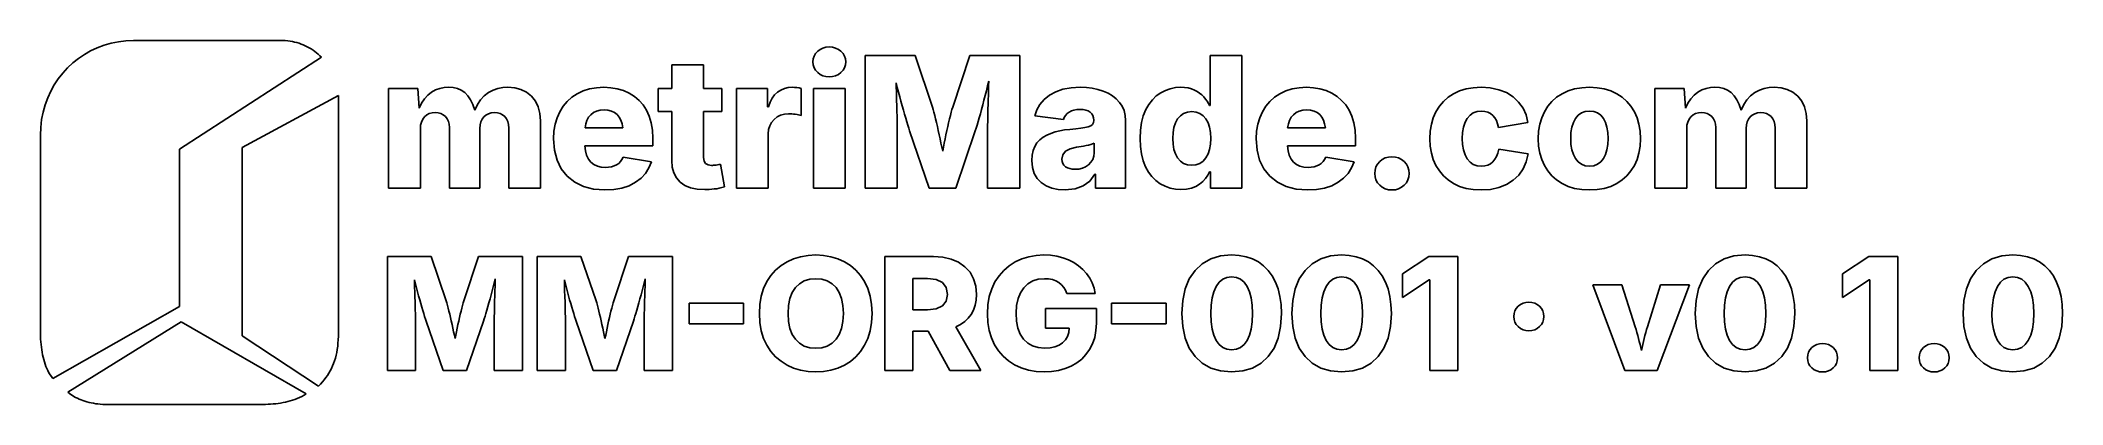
# Model space of a CAD drawing. Header units: metres. Extents: x 0.8 to 63.1, y 0.8 to 12.
import ezdxf

# ---------------------------------------------------------------- set-up
doc = ezdxf.new("R2010")
doc.units = ezdxf.units.M

msp = doc.modelspace()

# ---------------------------------------------------------------- linework, layer by layer
for p, q in [((2.75764, 11.8547), (2.54706, 11.7757)), ((2.976, 11.9173), (2.75764, 11.8547)), ((3.2014, 11.9628), (2.976, 11.9173)), ((3.43317, 11.9906), (3.2014, 11.9628)), ((3.67058, 12), (3.43317, 11.9906)), ((8.18823, 12), (3.67058, 12)), ((8.26517, 11.9986), (8.18823, 12)), ((8.3407, 11.9944), (8.26517, 11.9986)), ((8.41481, 11.9874), (8.3407, 11.9944)), ((8.48752, 11.9778), (8.41481, 11.9874)), ((8.55882, 11.9654), (8.48752, 11.9778)), ((8.62869, 11.9504), (8.55882, 11.9654)), ((8.69717, 11.9328), (8.62869, 11.9504)), ((8.76422, 11.9127), (8.69717, 11.9328)), ((8.82988, 11.8899), (8.76422, 11.9127)), ((8.8941, 11.8647), (8.82988, 11.8899)), ((8.95694, 11.837), (8.8941, 11.8647)), ((9.01834, 11.8069), (8.95694, 11.837)), ((1.79646, 11.3096), (1.63528, 11.1588)), ((1.96893, 11.4473), (1.79646, 11.3096)), ((2.15199, 11.5714), (1.96893, 11.4473)), ((2.34494, 11.6811), (2.15199, 11.5714)), ((2.54706, 11.7757), (2.34494, 11.6811)), ((5.08235, 8.65881), (9.45882, 11.4823)), ((9.07834, 11.7743), (9.01834, 11.8069)), ((9.13693, 11.7394), (9.07834, 11.7743)), ((9.19411, 11.7022), (9.13693, 11.7394)), ((9.24988, 11.6627), (9.19411, 11.7022)), ((9.30423, 11.6209), (9.24988, 11.6627)), ((9.35716, 11.5769), (9.30423, 11.6209)), ((9.40869, 11.5307), (9.35716, 11.5769)), ((9.45882, 11.4823), (9.40869, 11.5307)), ((21.2204, 11.2499), (20.2415, 11.2499)), ((20.2415, 11.2499), (20.2415, 10.5211)), ((21.2204, 10.5211), (21.2204, 11.2499)), ((24.5965, 11.4326), (24.5872, 11.3403)), ((24.5872, 11.3403), (24.5965, 11.248)), ((24.6244, 11.5177), (24.5965, 11.4326)), ((24.5965, 11.248), (24.6244, 11.1628)), ((24.6708, 11.5956), (24.6244, 11.5177)), ((24.7358, 11.6663), (24.6708, 11.5956)), ((24.8138, 11.725), (24.7358, 11.6663)), ((24.8992, 11.767), (24.8138, 11.725)), ((24.992, 11.7921), (24.8992, 11.767)), ((25.0921, 11.8005), (24.992, 11.7921)), ((25.1934, 11.7921), (25.0921, 11.8005)), ((25.287, 11.767), (25.1934, 11.7921)), ((25.3729, 11.725), (25.287, 11.767)), ((25.451, 11.6663), (25.3729, 11.725)), ((25.5161, 11.5956), (25.451, 11.6663)), ((25.5625, 11.5177), (25.5161, 11.5956)), ((25.5904, 11.4326), (25.5625, 11.5177)), ((25.5625, 11.1628), (25.5904, 11.248)), ((25.5997, 11.3403), (25.5904, 11.4326)), ((25.5904, 11.248), (25.5997, 11.3403)), ((27.7381, 11.5402), (26.1955, 11.5402)), ((26.1955, 11.5402), (26.1955, 7.45805)), ((28.271, 9.9512), (27.7381, 11.5402)), ((29.4181, 11.5402), (28.8936, 9.9512)), ((30.9635, 11.5402), (29.4181, 11.5402)), ((30.9635, 7.45805), (30.9635, 11.5402)), ((37.8, 11.5402), (36.8239, 11.5402)), ((36.8239, 11.5402), (36.8239, 9.99503)), ((37.8, 7.45805), (37.8, 11.5402)), ((1.22658, 10.6351), (1.11765, 10.4389)), ((1.34964, 10.8209), (1.22658, 10.6351)), ((1.48611, 10.9957), (1.34964, 10.8209)), ((1.63528, 11.1588), (1.48611, 10.9957)), ((24.6244, 11.1628), (24.6708, 11.0849)), ((24.6708, 11.0849), (24.7358, 11.0142)), ((24.7358, 11.0142), (24.8138, 10.9555)), ((24.8138, 10.9555), (24.8992, 10.9135)), ((24.8992, 10.9135), (24.992, 10.8884)), ((24.992, 10.8884), (25.0921, 10.88)), ((25.0921, 10.88), (25.1934, 10.8884)), ((25.1934, 10.8884), (25.287, 10.9135)), ((25.287, 10.9135), (25.3729, 10.9555)), ((25.3729, 10.9555), (25.451, 11.0142)), ((25.451, 11.0142), (25.5161, 11.0849)), ((25.5161, 11.0849), (25.5625, 11.1628)), ((27.1549, 10.5639), (27.1519, 10.6991)), ((27.1519, 10.6991), (27.1874, 10.5556)), ((29.9324, 10.4546), (29.9688, 10.6004)), ((29.9688, 10.6004), (30.0043, 10.7457)), ((30.0013, 10.6074), (29.998, 10.4663)), ((30.0043, 10.7457), (30.0013, 10.6074)), ((0.94493, 10.0182), (0.88258, 9.79509)), ((1.02353, 10.2331), (0.94493, 10.0182)), ((1.11765, 10.4389), (1.02353, 10.2331)), ((9.97646, 10.3059), (7.01176, 8.70587)), ((9.97646, 3.01176), (9.97646, 10.3059)), ((12.4229, 10.5211), (11.5225, 10.5211)), ((11.5225, 10.5211), (11.5225, 7.45805)), ((12.4677, 9.91286), (12.4229, 10.5211)), ((12.5395, 10.0734), (12.4677, 9.91286)), ((12.6259, 10.2098), (12.5395, 10.0734)), ((12.7267, 10.322), (12.6259, 10.2098)), ((12.8422, 10.4101), (12.7267, 10.322)), ((12.9673, 10.4767), (12.8422, 10.4101)), ((13.097, 10.5242), (12.9673, 10.4767)), ((13.2316, 10.5527), (13.097, 10.5242)), ((13.3708, 10.5622), (13.2316, 10.5527)), ((13.5133, 10.5517), (13.3708, 10.5622)), ((13.6433, 10.5204), (13.5133, 10.5517)), ((13.7608, 10.4682), (13.6433, 10.5204)), ((13.8659, 10.3951), (13.7608, 10.4682)), ((13.9596, 10.2985), (13.8659, 10.3951)), ((14.043, 10.1759), (13.9596, 10.2985)), ((14.116, 10.0272), (14.043, 10.1759)), ((14.1786, 9.85258), (14.116, 10.0272)), ((14.2587, 10.0284), (14.1786, 9.85258)), ((14.3557, 10.1776), (14.2587, 10.0284)), ((14.4697, 10.3003), (14.3557, 10.1776)), ((14.6007, 10.3964), (14.4697, 10.3003)), ((14.7426, 10.4689), (14.6007, 10.3964)), ((14.8893, 10.5208), (14.7426, 10.4689)), ((15.0406, 10.5518), (14.8893, 10.5208)), ((15.1967, 10.5622), (15.0406, 10.5518)), ((15.407, 10.5449), (15.1967, 10.5622)), ((15.5975, 10.493), (15.407, 10.5449)), ((15.7681, 10.4065), (15.5975, 10.493)), ((15.919, 10.2855), (15.7681, 10.4065)), ((16.0423, 10.1341), (15.919, 10.2855)), ((16.1304, 9.9567), (16.0423, 10.1341)), ((16.8972, 9.97423), (16.7926, 9.806)), ((17.0215, 10.1228), (16.8972, 9.97423)), ((17.1657, 10.2516), (17.0215, 10.1228)), ((17.3297, 10.3608), (17.1657, 10.2516)), ((17.5113, 10.4477), (17.3297, 10.3608)), ((17.7084, 10.5098), (17.5113, 10.4477)), ((17.9208, 10.547), (17.7084, 10.5098)), ((18.1487, 10.5594), (17.9208, 10.547)), ((18.3626, 10.5482), (18.1487, 10.5594)), ((18.5641, 10.5146), (18.3626, 10.5482)), ((18.7532, 10.4585), (18.5641, 10.5146)), ((18.9298, 10.38), (18.7532, 10.4585)), ((19.0911, 10.2796), (18.9298, 10.38)), ((19.2341, 10.1581), (19.0911, 10.2796)), ((19.3589, 10.0153), (19.2341, 10.1581)), ((19.4655, 9.85121), (19.3589, 10.0153)), ((20.2415, 10.5211), (19.8264, 10.5211)), ((19.8264, 10.5211), (19.8264, 9.81149)), ((21.7841, 10.5211), (21.2204, 10.5211)), ((21.7841, 9.81149), (21.7841, 10.5211)), ((23.1856, 10.5211), (22.2348, 10.5211)), ((22.2348, 10.5211), (22.2348, 7.45805)), ((23.1856, 9.96219), (23.1856, 10.5211)), ((23.2682, 10.1033), (23.2193, 9.96219)), ((23.3311, 10.2252), (23.2682, 10.1033)), ((23.4078, 10.3279), (23.3311, 10.2252)), ((23.4983, 10.4115), (23.4078, 10.3279)), ((23.5997, 10.4762), (23.4983, 10.4115)), ((23.709, 10.5225), (23.5997, 10.4762)), ((23.8262, 10.5502), (23.709, 10.5225)), ((23.9513, 10.5594), (23.8262, 10.5502)), ((24.0223, 10.5574), (23.9513, 10.5594)), ((24.0922, 10.5512), (24.0223, 10.5574)), ((24.1611, 10.5409), (24.0922, 10.5512)), ((24.229, 10.5266), (24.1611, 10.5409)), ((24.229, 9.6937), (24.229, 10.5266)), ((25.5829, 10.5211), (24.604, 10.5211)), ((24.604, 10.5211), (24.604, 7.45805)), ((25.5829, 7.45805), (25.5829, 10.5211)), ((27.1582, 10.4265), (27.1549, 10.5639)), ((27.1619, 10.2872), (27.1582, 10.4265)), ((27.1659, 10.1457), (27.1619, 10.2872)), ((27.17, 10.0057), (27.1659, 10.1457)), ((27.174, 9.87071), (27.17, 10.0057)), ((27.1874, 10.5556), (27.2238, 10.4125)), ((27.2238, 10.4125), (27.261, 10.27)), ((27.261, 10.27), (27.2991, 10.1279)), ((27.2991, 10.1279), (27.3373, 9.98898)), ((27.3373, 9.98898), (27.3745, 9.85568)), ((29.7817, 9.88031), (29.8189, 10.0184)), ((29.8189, 10.0184), (29.8571, 10.1622)), ((29.8571, 10.1622), (29.8952, 10.3086)), ((29.8952, 10.3086), (29.9324, 10.4546)), ((29.9903, 10.1759), (29.9785, 9.75592)), ((29.9943, 10.3224), (29.9903, 10.1759)), ((29.998, 10.4663), (29.9943, 10.3224)), ((31.5794, 10.0324), (31.4829, 9.86398)), ((31.7094, 10.1825), (31.5794, 10.0324)), ((31.8728, 10.3142), (31.7094, 10.1825)), ((32.0674, 10.4215), (31.8728, 10.3142)), ((32.2904, 10.4981), (32.0674, 10.4215)), ((32.5421, 10.5441), (32.2904, 10.4981)), ((32.8223, 10.5594), (32.5421, 10.5441)), ((33.0126, 10.5521), (32.8223, 10.5594)), ((33.1935, 10.53), (33.0126, 10.5521)), ((33.3652, 10.4931), (33.1935, 10.53)), ((33.5276, 10.4416), (33.3652, 10.4931)), ((33.6774, 10.3758), (33.5276, 10.4416)), ((33.8109, 10.2961), (33.6774, 10.3758)), ((33.9284, 10.2025), (33.8109, 10.2961)), ((34.0297, 10.095), (33.9284, 10.2025)), ((34.1113, 9.9744), (34.0297, 10.095)), ((34.1696, 9.84126), (34.1113, 9.9744)), ((34.9341, 10.0346), (34.8396, 9.87173)), ((35.0422, 10.1752), (34.9341, 10.0346)), ((35.164, 10.2935), (35.0422, 10.1752)), ((35.2996, 10.3896), (35.164, 10.2935)), ((35.4446, 10.4639), (35.2996, 10.3896)), ((35.5951, 10.517), (35.4446, 10.4639)), ((35.751, 10.5488), (35.5951, 10.517)), ((35.9124, 10.5594), (35.751, 10.5488)), ((36.0326, 10.5542), (35.9124, 10.5594)), ((36.1438, 10.5385), (36.0326, 10.5542)), ((36.2458, 10.5124), (36.1438, 10.5385)), ((36.3387, 10.4759), (36.2458, 10.5124)), ((36.4231, 10.4312), (36.3387, 10.4759)), ((36.4996, 10.3807), (36.4231, 10.4312)), ((36.5683, 10.3243), (36.4996, 10.3807)), ((36.629, 10.2621), (36.5683, 10.3243)), ((36.6824, 10.1967), (36.629, 10.2621)), ((36.7289, 10.1303), (36.6824, 10.1967)), ((36.7686, 10.0631), (36.7289, 10.1303)), ((36.8015, 9.99503), (36.7686, 10.0631)), ((36.8239, 9.99503), (36.8015, 9.99503)), ((38.5353, 9.97423), (38.4307, 9.806)), ((38.6597, 10.1228), (38.5353, 9.97423)), ((38.8039, 10.2516), (38.6597, 10.1228)), ((38.9678, 10.3608), (38.8039, 10.2516)), ((39.1495, 10.4477), (38.9678, 10.3608)), ((39.3465, 10.5098), (39.1495, 10.4477)), ((39.559, 10.547), (39.3465, 10.5098)), ((39.7868, 10.5594), (39.559, 10.547)), ((40.0008, 10.5482), (39.7868, 10.5594)), ((40.2023, 10.5146), (40.0008, 10.5482)), ((40.3914, 10.4585), (40.2023, 10.5146)), ((40.568, 10.38), (40.3914, 10.4585)), ((40.7292, 10.2796), (40.568, 10.38)), ((40.8723, 10.1581), (40.7292, 10.2796)), ((40.9971, 10.0153), (40.8723, 10.1581)), ((41.1037, 9.85121), (40.9971, 10.0153)), ((43.8822, 9.97423), (43.7773, 9.806)), ((44.0076, 10.1228), (43.8822, 9.97423)), ((44.1536, 10.2516), (44.0076, 10.1228)), ((44.32, 10.3608), (44.1536, 10.2516)), ((44.5053, 10.4477), (44.32, 10.3608)), ((44.7078, 10.5098), (44.5053, 10.4477)), ((44.9274, 10.547), (44.7078, 10.5098)), ((45.1643, 10.5594), (44.9274, 10.547)), ((45.451, 10.5411), (45.1643, 10.5594)), ((45.7108, 10.4861), (45.451, 10.5411)), ((45.9439, 10.3945), (45.7108, 10.4861)), ((46.1501, 10.2663), (45.9439, 10.3945)), ((46.3234, 10.1067), (46.1501, 10.2663)), ((46.4576, 9.92107), (46.3234, 10.1067)), ((47.2211, 9.97423), (47.1161, 9.806)), ((47.3465, 10.1228), (47.2211, 9.97423)), ((47.4924, 10.2516), (47.3465, 10.1228)), ((47.6589, 10.3608), (47.4924, 10.2516)), ((47.8442, 10.4477), (47.6589, 10.3608)), ((48.0466, 10.5098), (47.8442, 10.4477)), ((48.2663, 10.547), (48.0466, 10.5098)), ((48.5031, 10.5594), (48.2663, 10.547)), ((48.7399, 10.547), (48.5031, 10.5594)), ((48.9592, 10.5098), (48.7399, 10.547)), ((49.1613, 10.4477), (48.9592, 10.5098)), ((49.3459, 10.3608), (49.1613, 10.4477)), ((49.5118, 10.2516), (49.3459, 10.3608)), ((49.6573, 10.1228), (49.5118, 10.2516)), ((49.7824, 9.97423), (49.6573, 10.1228)), ((49.8872, 9.806), (49.7824, 9.97423)), ((51.4208, 10.5211), (50.5205, 10.5211)), ((50.5205, 10.5211), (50.5205, 7.45805)), ((51.4657, 9.91286), (51.4208, 10.5211)), ((51.5375, 10.0734), (51.4657, 9.91286)), ((51.6238, 10.2098), (51.5375, 10.0734)), ((51.7247, 10.322), (51.6238, 10.2098)), ((51.8401, 10.4101), (51.7247, 10.322)), ((51.9652, 10.4767), (51.8401, 10.4101)), ((52.095, 10.5242), (51.9652, 10.4767)), ((52.2296, 10.5527), (52.095, 10.5242)), ((52.3688, 10.5622), (52.2296, 10.5527)), ((52.5113, 10.5517), (52.3688, 10.5622)), ((52.6413, 10.5204), (52.5113, 10.5517)), ((52.7588, 10.4682), (52.6413, 10.5204)), ((52.8639, 10.3951), (52.7588, 10.4682)), ((52.9576, 10.2985), (52.8639, 10.3951)), ((53.0409, 10.1759), (52.9576, 10.2985)), ((53.1139, 10.0272), (53.0409, 10.1759)), ((53.1766, 9.85258), (53.1139, 10.0272)), ((53.2566, 10.0284), (53.1766, 9.85258)), ((53.3537, 10.1776), (53.2566, 10.0284)), ((53.4677, 10.3003), (53.3537, 10.1776)), ((53.5987, 10.3964), (53.4677, 10.3003)), ((53.7406, 10.4689), (53.5987, 10.3964)), ((53.8873, 10.5208), (53.7406, 10.4689)), ((54.0386, 10.5518), (53.8873, 10.5208)), ((54.1947, 10.5622), (54.0386, 10.5518)), ((54.405, 10.5449), (54.1947, 10.5622)), ((54.5954, 10.493), (54.405, 10.5449)), ((54.7661, 10.4065), (54.5954, 10.493)), ((54.9169, 10.2855), (54.7661, 10.4065)), ((55.0403, 10.1341), (54.9169, 10.2855)), ((55.1284, 9.9567), (55.0403, 10.1341)), ((0.83717, 9.56427), (0.8094, 9.32646)), ((0.88258, 9.79509), (0.83717, 9.56427)), ((12.5014, 9.27722), (12.5094, 9.39093)), ((12.5094, 9.39093), (12.5333, 9.49092)), ((12.5333, 9.49092), (12.5732, 9.57722)), ((12.5732, 9.57722), (12.629, 9.64983)), ((12.629, 9.64983), (12.6973, 9.70737)), ((12.6973, 9.70737), (12.7745, 9.74847)), ((12.7745, 9.74847), (12.8606, 9.77315)), ((12.8606, 9.77315), (12.9557, 9.78136)), ((12.9557, 9.78136), (13.048, 9.77356)), ((13.048, 9.77356), (13.1314, 9.75018)), ((13.1314, 9.75018), (13.2058, 9.71123)), ((13.2058, 9.71123), (13.2713, 9.65669)), ((13.2713, 9.65669), (13.3247, 9.58896)), ((13.3247, 9.58896), (13.3628, 9.51045)), ((13.3628, 9.51045), (13.3857, 9.42114)), ((13.3857, 9.42114), (13.3933, 9.32106)), ((14.3329, 9.29642), (14.3404, 9.4006)), ((14.3404, 9.4006), (14.363, 9.494)), ((14.363, 9.494), (14.4007, 9.57661)), ((14.4007, 9.57661), (14.4535, 9.64845)), ((14.4535, 9.64845), (14.5192, 9.70659)), ((14.5192, 9.70659), (14.5958, 9.74814)), ((14.5958, 9.74814), (14.6833, 9.77306)), ((14.6833, 9.77306), (14.7816, 9.78136)), ((14.7816, 9.78136), (14.8741, 9.77382)), ((14.8741, 9.77382), (14.958, 9.75122)), ((14.958, 9.75122), (15.0333, 9.71355)), ((15.0333, 9.71355), (15.1, 9.66081)), ((15.1, 9.66081), (15.1546, 9.59351)), ((15.1546, 9.59351), (15.1936, 9.51218)), ((15.1936, 9.51218), (15.217, 9.41679)), ((15.217, 9.41679), (15.2248, 9.30736)), ((16.1832, 9.75327), (16.1304, 9.9567)), ((16.2009, 9.52382), (16.1832, 9.75327)), ((16.2009, 7.45805), (16.2009, 9.52382)), ((16.6506, 9.42108), (16.6151, 9.20703)), ((16.7098, 9.62073), (16.6506, 9.42108)), ((16.7926, 9.806), (16.7098, 9.62073)), ((17.5709, 9.31285), (17.5926, 9.43365)), ((17.5926, 9.43365), (17.6295, 9.54128)), ((17.6295, 9.54128), (17.6816, 9.63571)), ((17.6816, 9.63571), (17.749, 9.71696)), ((17.749, 9.71696), (17.8308, 9.78229)), ((17.8308, 9.78229), (17.9261, 9.82895)), ((17.9261, 9.82895), (18.0348, 9.85695)), ((18.0348, 9.85695), (18.1571, 9.86627)), ((18.1571, 9.86627), (18.2779, 9.85712)), ((18.2779, 9.85712), (18.385, 9.82964)), ((18.385, 9.82964), (18.4784, 9.78383)), ((18.4784, 9.78383), (18.5582, 9.71971)), ((18.5582, 9.71971), (18.6237, 9.63931)), ((18.6237, 9.63931), (18.6746, 9.54471)), ((18.6746, 9.54471), (18.7107, 9.4359)), ((18.7107, 9.4359), (18.7321, 9.31285)), ((19.5508, 9.66687), (19.4655, 9.85121)), ((19.6117, 9.4632), (19.5508, 9.66687)), ((19.6483, 9.24016), (19.6117, 9.4632)), ((19.8264, 9.81149), (20.2415, 9.81149)), ((20.2415, 9.81149), (20.2415, 8.31012)), ((21.2204, 8.39503), (21.2204, 9.81149)), ((21.2204, 9.81149), (21.7841, 9.81149)), ((23.2193, 9.96219), (23.1856, 9.96219)), ((23.2248, 9.25977), (23.2581, 9.37723)), ((23.2581, 9.37723), (23.3138, 9.48167)), ((23.3138, 9.48167), (23.3917, 9.5731)), ((23.3917, 9.5731), (23.4867, 9.64743)), ((23.4867, 9.64743), (23.5933, 9.70052)), ((23.5933, 9.70052), (23.7117, 9.73236)), ((23.7117, 9.73236), (23.8419, 9.74298)), ((23.8419, 9.74298), (23.8883, 9.7422)), ((23.8883, 9.7422), (23.9376, 9.7399)), ((23.9376, 9.7399), (23.9899, 9.73605)), ((23.9899, 9.73605), (24.0452, 9.73067)), ((24.0452, 9.73067), (24.0993, 9.72372)), ((24.0993, 9.72372), (24.1479, 9.71526)), ((24.1479, 9.71526), (24.1912, 9.70525)), ((24.1912, 9.70525), (24.229, 9.6937)), ((27.1813, 9.61555), (27.174, 9.87071)), ((27.1844, 9.4987), (27.1813, 9.61555)), ((27.1866, 9.39331), (27.1844, 9.4987)), ((27.1879, 9.29939), (27.1866, 9.39331)), ((27.3745, 9.85568), (27.4109, 9.72801)), ((27.4109, 9.72801), (27.4464, 9.60599)), ((27.4464, 9.60599), (27.48, 9.49229)), ((27.48, 9.49229), (27.5109, 9.38956)), ((27.5109, 9.38956), (27.5389, 9.29778)), ((28.2928, 9.87604), (28.271, 9.9512)), ((28.3162, 9.79025), (28.2928, 9.87604)), ((28.3412, 9.69386), (28.3162, 9.79025)), ((28.3677, 9.58684), (28.3412, 9.69386)), ((28.3952, 9.47227), (28.3677, 9.58684)), ((28.4228, 9.35327), (28.3952, 9.47227)), ((28.4505, 9.22981), (28.4228, 9.35327)), ((28.7422, 9.35121), (28.7148, 9.22792)), ((28.7695, 9.4704), (28.7422, 9.35121)), ((28.7969, 9.58546), (28.7695, 9.4704)), ((28.8234, 9.69308), (28.7969, 9.58546)), ((28.8484, 9.78992), (28.8234, 9.69308)), ((28.8718, 9.87595), (28.8484, 9.78992)), ((28.8936, 9.9512), (28.8718, 9.87595)), ((29.6157, 9.30077), (29.6446, 9.39607)), ((29.6446, 9.39607), (29.676, 9.50282)), ((29.676, 9.50282), (29.7098, 9.62106)), ((29.7098, 9.62106), (29.7453, 9.74786)), ((29.7453, 9.74786), (29.7817, 9.88031)), ((29.9696, 9.39745), (29.9683, 9.30112)), ((29.9718, 9.50592), (29.9696, 9.39745)), ((29.9749, 9.62656), (29.9718, 9.50592)), ((29.9785, 9.75592), (29.9749, 9.62656)), ((31.4829, 9.86398), (31.4199, 9.67725)), ((31.4199, 9.67725), (32.3062, 9.5649)), ((32.3062, 9.5649), (32.3316, 9.63373)), ((32.3316, 9.63373), (32.3686, 9.69502)), ((32.3686, 9.69502), (32.4172, 9.74878)), ((32.4172, 9.74878), (32.4773, 9.79501)), ((32.4773, 9.79501), (32.5478, 9.83218)), ((32.5478, 9.83218), (32.6273, 9.85873)), ((32.6273, 9.85873), (32.716, 9.87466)), ((32.716, 9.87466), (32.8138, 9.87997)), ((32.8138, 9.87997), (32.9081, 9.87459)), ((32.9081, 9.87459), (32.9916, 9.8584)), ((33.0677, 9.34711), (32.9673, 9.32408)), ((32.9916, 9.8584), (33.0644, 9.83144)), ((33.0644, 9.83144), (33.1266, 9.79369)), ((33.1431, 9.377), (33.0677, 9.34711)), ((33.1266, 9.79369), (33.1763, 9.74599)), ((33.197, 9.41869), (33.1431, 9.377)), ((33.1763, 9.74599), (33.2118, 9.68922)), ((33.2294, 9.4722), (33.197, 9.41869)), ((33.2118, 9.68922), (33.2331, 9.62338)), ((33.2402, 9.53751), (33.2294, 9.4722)), ((33.2331, 9.62338), (33.2402, 9.54846)), ((33.2402, 9.54846), (33.2402, 9.53751)), ((34.2046, 9.69565), (34.1696, 9.84126)), ((34.2162, 9.53751), (34.2046, 9.69565)), ((34.2162, 7.45805), (34.2162, 9.53751)), ((34.7081, 9.47655), (34.6752, 9.24352)), ((34.7629, 9.68596), (34.7081, 9.47655)), ((34.8396, 9.87173), (34.7629, 9.68596)), ((35.7087, 9.32278), (35.7556, 9.46329)), ((35.7556, 9.46329), (35.8212, 9.58546)), ((35.8212, 9.58546), (35.9046, 9.68436)), ((35.9046, 9.68436), (36.0046, 9.75499)), ((36.0046, 9.75499), (36.1213, 9.79738)), ((36.1213, 9.79738), (36.2546, 9.81149)), ((36.2546, 9.81149), (36.387, 9.79762)), ((36.387, 9.79762), (36.5039, 9.75601)), ((36.5039, 9.75601), (36.6051, 9.68665)), ((36.6051, 9.68665), (36.6907, 9.58955)), ((36.6907, 9.58955), (36.7588, 9.46866)), ((36.7588, 9.46866), (36.8074, 9.32791)), ((38.2888, 9.42108), (38.2533, 9.20703)), ((38.3479, 9.62073), (38.2888, 9.42108)), ((38.4307, 9.806), (38.3479, 9.62073)), ((39.2091, 9.31285), (39.2307, 9.43365)), ((39.2307, 9.43365), (39.2676, 9.54128)), ((39.2676, 9.54128), (39.3198, 9.63571)), ((39.3198, 9.63571), (39.3872, 9.71696)), ((39.3872, 9.71696), (39.4689, 9.78229)), ((39.4689, 9.78229), (39.5642, 9.82895)), ((39.5642, 9.82895), (39.673, 9.85695)), ((39.673, 9.85695), (39.7952, 9.86627)), ((39.7952, 9.86627), (39.916, 9.85712)), ((39.916, 9.85712), (40.0231, 9.82964)), ((40.0231, 9.82964), (40.1166, 9.78383)), ((40.1166, 9.78383), (40.1963, 9.71971)), ((40.1963, 9.71971), (40.2619, 9.63931)), ((40.2619, 9.63931), (40.3127, 9.54471)), ((40.3127, 9.54471), (40.3489, 9.4359)), ((40.3489, 9.4359), (40.3702, 9.31285)), ((41.1889, 9.66687), (41.1037, 9.85121)), ((41.2499, 9.4632), (41.1889, 9.66687)), ((41.2864, 9.24016), (41.2499, 9.4632)), ((43.6353, 9.42108), (43.5998, 9.20703)), ((43.6945, 9.62073), (43.6353, 9.42108)), ((43.7773, 9.806), (43.6945, 9.62073)), ((44.625, 9.33784), (44.6732, 9.4821)), ((44.6732, 9.4821), (44.7407, 9.60461)), ((44.7407, 9.60461), (44.8257, 9.70232)), ((44.8257, 9.70232), (44.9265, 9.77211)), ((44.9265, 9.77211), (45.0431, 9.81398)), ((45.0431, 9.81398), (45.1755, 9.82794)), ((45.1755, 9.82794), (45.2783, 9.81972)), ((45.2783, 9.81972), (45.3707, 9.79506)), ((45.3707, 9.79506), (45.4529, 9.75395)), ((45.4529, 9.75395), (45.5246, 9.6964)), ((45.5246, 9.6964), (45.5859, 9.62381)), ((45.5859, 9.62381), (45.6365, 9.53751)), ((45.6365, 9.53751), (45.6764, 9.4375)), ((45.6764, 9.4375), (45.7056, 9.32381)), ((45.7056, 9.32381), (46.6087, 9.47174)), ((46.5527, 9.70941), (46.4576, 9.92107)), ((46.6087, 9.47174), (46.5527, 9.70941)), ((46.9742, 9.42108), (46.9387, 9.20703)), ((47.0333, 9.62073), (46.9742, 9.42108)), ((47.1161, 9.806), (47.0333, 9.62073)), ((47.9625, 9.32928), (48.009, 9.47313)), ((48.009, 9.47313), (48.074, 9.59779)), ((48.074, 9.59779), (48.1565, 9.69847)), ((48.1565, 9.69847), (48.2556, 9.7704)), ((48.2556, 9.7704), (48.3711, 9.81355)), ((48.3711, 9.81355), (48.5031, 9.82794)), ((48.5031, 9.82794), (48.6351, 9.81355)), ((48.6351, 9.81355), (48.7506, 9.7704)), ((48.7506, 9.7704), (48.8497, 9.69847)), ((48.8497, 9.69847), (48.9322, 9.59779)), ((48.9322, 9.59779), (48.9973, 9.47313)), ((48.9973, 9.47313), (49.0437, 9.32928)), ((49.9701, 9.62073), (49.8872, 9.806)), ((50.0292, 9.42108), (49.9701, 9.62073)), ((50.0647, 9.20703), (50.0292, 9.42108)), ((51.4994, 9.27722), (51.5073, 9.39093)), ((51.5073, 9.39093), (51.5313, 9.49092)), ((51.5313, 9.49092), (51.5711, 9.57722)), ((51.5711, 9.57722), (51.627, 9.64983)), ((51.627, 9.64983), (51.6952, 9.70737)), ((51.6952, 9.70737), (51.7725, 9.74847)), ((51.7725, 9.74847), (51.8586, 9.77315)), ((51.8586, 9.77315), (51.9537, 9.78136)), ((51.9537, 9.78136), (52.046, 9.77356)), ((52.046, 9.77356), (52.1294, 9.75018)), ((52.1294, 9.75018), (52.2038, 9.71123)), ((52.2038, 9.71123), (52.2693, 9.65669)), ((52.2693, 9.65669), (52.3226, 9.58896)), ((52.3226, 9.58896), (52.3608, 9.51045)), ((52.3608, 9.51045), (52.3837, 9.42114)), ((52.3837, 9.42114), (52.3913, 9.32106)), ((53.3308, 9.29642), (53.3384, 9.4006)), ((53.3384, 9.4006), (53.361, 9.494)), ((53.361, 9.494), (53.3987, 9.57661)), ((53.3987, 9.57661), (53.4514, 9.64845)), ((53.4514, 9.64845), (53.5172, 9.70659)), ((53.5172, 9.70659), (53.5938, 9.74814)), ((53.5938, 9.74814), (53.6813, 9.77306)), ((53.6813, 9.77306), (53.7796, 9.78136)), ((53.7796, 9.78136), (53.8721, 9.77382)), ((53.8721, 9.77382), (53.956, 9.75122)), ((53.956, 9.75122), (54.0312, 9.71355)), ((54.0312, 9.71355), (54.0979, 9.66081)), ((54.0979, 9.66081), (54.1525, 9.59351)), ((54.1525, 9.59351), (54.1916, 9.51218)), ((54.1916, 9.51218), (54.215, 9.41679)), ((54.215, 9.41679), (54.2227, 9.30736)), ((55.1812, 9.75327), (55.1284, 9.9567)), ((55.1988, 9.52382), (55.1812, 9.75327)), ((55.1988, 7.45805), (55.1988, 9.52382)), ((0.8094, 9.32646), (0.79999, 9.08235)), ((0.79999, 9.08235), (0.79999, 3.05882)), ((12.5014, 7.45805), (12.5014, 9.27722)), ((13.3933, 9.32106), (13.3933, 7.45805)), ((14.3329, 7.45805), (14.3329, 9.29642)), ((15.2248, 9.30736), (15.2248, 7.45805)), ((16.6151, 9.20703), (16.6033, 8.97859)), ((16.6033, 8.97859), (16.6297, 8.62988)), ((17.5822, 8.60129), (17.5653, 8.75668)), ((17.5653, 8.75668), (19.6604, 8.75668)), ((18.7321, 9.31285), (17.5709, 9.31285)), ((19.6604, 8.99779), (19.6483, 9.24016)), ((19.6604, 8.75668), (19.6604, 8.99779)), ((23.2136, 9.12929), (23.2248, 9.25977)), ((23.2136, 7.45805), (23.2136, 9.12929)), ((27.1884, 9.21695), (27.1879, 9.29939)), ((27.1884, 7.45805), (27.1884, 9.21695)), ((27.5389, 9.29778), (27.5642, 9.21695)), ((27.5642, 9.21695), (28.1672, 7.45805)), ((28.4785, 9.10188), (28.4505, 9.22981)), ((28.5062, 8.97279), (28.4785, 9.10188)), ((28.5332, 8.84573), (28.5062, 8.97279)), ((28.5595, 8.72075), (28.5332, 8.84573)), ((28.5851, 8.59779), (28.5595, 8.72075)), ((28.6094, 8.72066), (28.5851, 8.59779)), ((28.6346, 8.8454), (28.6094, 8.72066)), ((28.6606, 8.97202), (28.6346, 8.8454)), ((28.6875, 9.10051), (28.6606, 8.97202)), ((28.7148, 9.22792), (28.6875, 9.10051)), ((28.9946, 7.45805), (29.5892, 9.21695)), ((29.5892, 9.21695), (29.6157, 9.30077)), ((29.9683, 9.30112), (29.9678, 9.21695)), ((29.9678, 9.21695), (29.9678, 7.45805)), ((31.4201, 8.73837), (31.3701, 8.61218)), ((31.49, 8.84709), (31.4201, 8.73837)), ((31.5765, 8.9406), (31.49, 8.84709)), ((31.6762, 9.02107), (31.5765, 8.9406)), ((31.789, 9.08853), (31.6762, 9.02107)), ((31.9149, 9.14297), (31.789, 9.08853)), ((32.0507, 9.18665), (31.9149, 9.14297)), ((32.193, 9.22176), (32.0507, 9.18665)), ((32.3417, 9.24831), (32.193, 9.22176)), ((32.4969, 9.26628), (32.3417, 9.24831)), ((32.6819, 9.28366), (32.4969, 9.26628)), ((32.8387, 9.30293), (32.6819, 9.28366)), ((32.7073, 8.71559), (32.7774, 8.72707)), ((32.7774, 8.72707), (32.8503, 8.73955)), ((32.9673, 9.32408), (32.8387, 9.30293)), ((32.8503, 8.73955), (32.926, 8.75308)), ((32.926, 8.75308), (33.0045, 8.76764)), ((33.0045, 8.76764), (33.0798, 8.78355)), ((33.0798, 8.78355), (33.1455, 8.80121)), ((33.1455, 8.80121), (33.2018, 8.82057)), ((33.2018, 8.82057), (33.2486, 8.84164)), ((33.2486, 8.84164), (33.2486, 8.54848)), ((34.6752, 9.24352), (34.6643, 8.98683)), ((34.6643, 8.98683), (34.6748, 8.73727)), ((34.6748, 8.73727), (34.7064, 8.50909)), ((35.6712, 8.98683), (35.6806, 9.16397)), ((35.6806, 8.80962), (35.6712, 8.98683)), ((35.6806, 9.16397), (35.7087, 9.32278)), ((35.7087, 8.65053), (35.6806, 8.80962)), ((36.8365, 8.8085), (36.8071, 8.64882)), ((36.8074, 9.32791), (36.8366, 9.16731)), ((36.8464, 8.98683), (36.8365, 8.8085)), ((36.8366, 9.16731), (36.8464, 8.98683)), ((38.2533, 9.20703), (38.2414, 8.97859)), ((38.2414, 8.97859), (38.2678, 8.62988)), ((39.2204, 8.60129), (39.2035, 8.75668)), ((39.2035, 8.75668), (41.2986, 8.75668)), ((40.3702, 9.31285), (39.2091, 9.31285)), ((41.2986, 8.99779), (41.2864, 9.24016)), ((41.2986, 8.75668), (41.2986, 8.99779)), ((43.5998, 9.20703), (43.588, 8.97859)), ((43.588, 8.97859), (43.5998, 8.75026)), ((43.5998, 8.75026), (43.6353, 8.53648)), ((44.5865, 8.98409), (44.5961, 9.17183)), ((44.5961, 8.79718), (44.5865, 8.98409)), ((44.5961, 9.17183), (44.625, 9.33784)), ((44.625, 8.631), (44.5961, 8.79718)), ((46.9387, 9.20703), (46.9268, 8.97859)), ((46.9268, 8.97859), (46.9387, 8.75026)), ((46.9387, 8.75026), (46.9742, 8.53648)), ((47.9254, 8.98409), (47.9346, 9.16628)), ((47.9346, 8.80165), (47.9254, 8.98409)), ((47.9346, 9.16628), (47.9625, 9.32928)), ((47.9625, 8.63786), (47.9346, 8.80165)), ((49.0437, 9.32928), (49.0716, 9.16628)), ((49.0716, 8.80165), (49.0437, 8.63786)), ((49.0716, 9.16628), (49.0809, 8.98409)), ((49.0809, 8.98409), (49.0716, 8.80165)), ((50.0292, 8.53648), (50.0647, 8.75026)), ((50.0766, 8.97859), (50.0647, 9.20703)), ((50.0647, 8.75026), (50.0766, 8.97859)), ((51.4994, 7.45805), (51.4994, 9.27722)), ((52.3913, 9.32106), (52.3913, 7.45805)), ((53.3308, 7.45805), (53.3308, 9.29642)), ((54.2227, 9.30736), (54.2227, 7.45805)), ((5.08235, 3.81175), (5.08235, 8.65881)), ((7.01176, 8.70587), (7.01176, 2.91763)), ((16.6297, 8.62988), (16.7088, 8.32074)), ((16.7088, 8.32074), (16.8407, 8.05113)), ((17.619, 8.46661), (17.5822, 8.60129)), ((17.6755, 8.35265), (17.619, 8.46661)), ((17.7518, 8.25941), (17.6755, 8.35265)), ((17.8447, 8.1869), (17.7518, 8.25941)), ((17.9506, 8.13513), (17.8447, 8.1869)), ((18.0697, 8.10405), (17.9506, 8.13513)), ((18.202, 8.0937), (18.0697, 8.10405)), ((18.2968, 8.09875), (18.202, 8.0937)), ((18.385, 8.11389), (18.2968, 8.09875)), ((18.4665, 8.13914), (18.385, 8.11389)), ((18.5414, 8.1745), (18.4665, 8.13914)), ((18.6076, 8.21945), (18.5414, 8.1745)), ((18.6634, 8.27347), (18.6076, 8.21945)), ((18.7086, 8.33656), (18.6634, 8.27347)), ((18.7433, 8.40874), (18.7086, 8.33656)), ((19.6156, 8.26903), (18.7433, 8.40874)), ((19.5408, 8.08049), (19.6156, 8.26903)), ((20.2415, 8.31012), (20.2576, 8.10403)), ((20.2576, 8.10403), (20.306, 7.92415)), ((21.236, 8.29076), (21.2204, 8.39503)), ((21.2828, 8.21626), (21.236, 8.29076)), ((21.3608, 8.17157), (21.2828, 8.21626)), ((21.47, 8.15668), (21.3608, 8.17157)), ((21.4978, 8.15746), (21.47, 8.15668)), ((21.5307, 8.15976), (21.4978, 8.15746)), ((21.5686, 8.1636), (21.5307, 8.15976)), ((21.6116, 8.16901), (21.5686, 8.1636)), ((21.654, 8.17493), (21.6116, 8.16901)), ((21.6898, 8.18033), (21.654, 8.17493)), ((21.7192, 8.18521), (21.6898, 8.18033)), ((21.7421, 8.18956), (21.7192, 8.18521)), ((21.8683, 7.4937), (21.7421, 8.18956)), ((31.3401, 8.46851), (31.3302, 8.30737)), ((31.3302, 8.30737), (31.3483, 8.09436)), ((31.3701, 8.61218), (31.3401, 8.46851)), ((32.2557, 8.3512), (32.284, 8.48596)), ((32.2628, 8.27904), (32.2557, 8.3512)), ((32.2841, 8.21594), (32.2628, 8.27904)), ((32.284, 8.48596), (32.3686, 8.59161)), ((32.3196, 8.16193), (32.2841, 8.21594)), ((32.3693, 8.11697), (32.3196, 8.16193)), ((32.3686, 8.59161), (32.5097, 8.66815)), ((32.4301, 8.0816), (32.3693, 8.11697)), ((32.5097, 8.66815), (32.7073, 8.71559)), ((32.9872, 8.11626), (32.8875, 8.07175)), ((33.0775, 8.17857), (32.9872, 8.11626)), ((33.1524, 8.25513), (33.0775, 8.17857)), ((33.2058, 8.34229), (33.1524, 8.25513)), ((33.2379, 8.44006), (33.2058, 8.34229)), ((33.2486, 8.54848), (33.2379, 8.44006)), ((34.7064, 8.50909), (34.759, 8.30234)), ((34.759, 8.30234), (34.8326, 8.11697)), ((34.8326, 8.11697), (34.9241, 7.95309)), ((35.7556, 8.50961), (35.7087, 8.65053)), ((35.8212, 8.38684), (35.7556, 8.50961)), ((35.9046, 8.28734), (35.8212, 8.38684)), ((36.0046, 8.21628), (35.9046, 8.28734)), ((36.1213, 8.17365), (36.0046, 8.21628)), ((36.2546, 8.15942), (36.1213, 8.17365)), ((36.3859, 8.17355), (36.2546, 8.15942)), ((36.5021, 8.21593), (36.3859, 8.17355)), ((36.6032, 8.28658), (36.5021, 8.21593)), ((36.6893, 8.38545), (36.6032, 8.28658)), ((36.758, 8.5078), (36.6893, 8.38545)), ((36.8071, 8.64882), (36.758, 8.5078)), ((38.2678, 8.62988), (38.347, 8.32074)), ((38.347, 8.32074), (38.4789, 8.05113)), ((39.2571, 8.46661), (39.2204, 8.60129)), ((39.3136, 8.35265), (39.2571, 8.46661)), ((39.39, 8.25941), (39.3136, 8.35265)), ((39.4828, 8.1869), (39.39, 8.25941)), ((39.5888, 8.13513), (39.4828, 8.1869)), ((39.7079, 8.10405), (39.5888, 8.13513)), ((39.8401, 8.0937), (39.7079, 8.10405)), ((39.935, 8.09875), (39.8401, 8.0937)), ((40.0231, 8.11389), (39.935, 8.09875)), ((40.1047, 8.13914), (40.0231, 8.11389)), ((40.1795, 8.1745), (40.1047, 8.13914)), ((40.2458, 8.21945), (40.1795, 8.1745)), ((40.3015, 8.27347), (40.2458, 8.21945)), ((40.3467, 8.33656), (40.3015, 8.27347)), ((40.3814, 8.40874), (40.3467, 8.33656)), ((41.2537, 8.26903), (40.3814, 8.40874)), ((41.179, 8.08049), (41.2537, 8.26903)), ((41.9291, 8.11115), (41.9005, 8.01517)), ((41.9769, 8.19804), (41.9291, 8.11115)), ((42.0438, 8.27586), (41.9769, 8.19804)), ((42.1247, 8.34), (42.0438, 8.27586)), ((42.2145, 8.38582), (42.1247, 8.34)), ((42.3133, 8.4133), (42.2145, 8.38582)), ((42.421, 8.42247), (42.3133, 8.4133)), ((42.5287, 8.4133), (42.421, 8.42247)), ((42.6275, 8.38582), (42.5287, 8.4133)), ((42.7173, 8.34), (42.6275, 8.38582)), ((42.7982, 8.27586), (42.7173, 8.34)), ((42.8651, 8.19804), (42.7982, 8.27586)), ((42.9129, 8.11115), (42.8651, 8.19804)), ((42.9415, 8.01517), (42.9129, 8.11115)), ((43.6353, 8.53648), (43.6945, 8.33725)), ((43.6945, 8.33725), (43.7773, 8.15256)), ((43.7773, 8.15256), (43.8822, 7.98492)), ((44.6732, 8.48552), (44.625, 8.631)), ((44.7407, 8.36078), (44.6732, 8.48552)), ((44.8257, 8.2607), (44.7407, 8.36078)), ((44.9265, 8.18922), (44.8257, 8.2607)), ((45.0431, 8.14633), (44.9265, 8.18922)), ((45.1755, 8.13203), (45.0431, 8.14633)), ((45.2785, 8.14059), (45.1755, 8.13203)), ((45.3714, 8.16629), (45.2785, 8.14059)), ((45.4545, 8.20909), (45.3714, 8.16629)), ((45.5275, 8.26903), (45.4545, 8.20909)), ((45.5898, 8.34438), (45.5275, 8.26903)), ((45.6407, 8.43341), (45.5898, 8.34438)), ((45.6802, 8.53615), (45.6407, 8.43341)), ((45.7084, 8.65257), (45.6802, 8.53615)), ((46.6115, 8.51013), (45.7084, 8.65257)), ((46.4607, 8.0495), (46.5556, 8.2662)), ((46.5556, 8.2662), (46.6115, 8.51013)), ((46.9742, 8.53648), (47.0333, 8.33725)), ((47.0333, 8.33725), (47.1161, 8.15256)), ((47.1161, 8.15256), (47.2211, 7.98492)), ((48.009, 8.49274), (47.9625, 8.63786)), ((48.074, 8.36627), (48.009, 8.49274)), ((48.1565, 8.26379), (48.074, 8.36627)), ((48.2556, 8.1906), (48.1565, 8.26379)), ((48.3711, 8.14668), (48.2556, 8.1906)), ((48.5031, 8.13203), (48.3711, 8.14668)), ((48.6351, 8.14668), (48.5031, 8.13203)), ((48.7506, 8.1906), (48.6351, 8.14668)), ((48.8497, 8.26379), (48.7506, 8.1906)), ((48.9322, 8.36627), (48.8497, 8.26379)), ((48.9973, 8.49274), (48.9322, 8.36627)), ((49.0437, 8.63786), (48.9973, 8.49274)), ((49.7824, 7.98492), (49.8872, 8.15256)), ((49.8872, 8.15256), (49.9701, 8.33725)), ((49.9701, 8.33725), (50.0292, 8.53648)), ((16.8407, 8.05113), (17.0254, 7.82109)), ((17.0254, 7.82109), (17.2562, 7.6371)), ((17.2562, 7.6371), (17.5264, 7.50568)), ((17.5264, 7.50568), (17.8361, 7.42682)), ((18.7051, 7.45944), (18.928, 7.53307)), ((18.928, 7.53307), (19.1261, 7.63614)), ((19.1261, 7.63614), (19.2961, 7.76405)), ((19.2961, 7.76405), (19.4343, 7.91217)), ((19.4343, 7.91217), (19.5408, 8.08049)), ((20.306, 7.92415), (20.3867, 7.77046)), ((20.3867, 7.77046), (20.4995, 7.64297)), ((20.4995, 7.64297), (20.6437, 7.54289)), ((20.6437, 7.54289), (20.8179, 7.47142)), ((21.7862, 7.47229), (21.8683, 7.4937)), ((31.3483, 8.09436), (31.4027, 7.91013)), ((31.4027, 7.91013), (31.4934, 7.75465)), ((31.4934, 7.75465), (31.6204, 7.62794)), ((31.6204, 7.62794), (31.7757, 7.52965)), ((31.7757, 7.52965), (31.951, 7.45944)), ((32.4987, 8.05634), (32.4301, 8.0816)), ((32.5752, 8.04118), (32.4987, 8.05634)), ((32.6596, 8.03613), (32.5752, 8.04118)), ((32.7783, 8.04503), (32.6596, 8.03613)), ((32.662, 7.43359), (32.9134, 7.52451)), ((32.8875, 8.07175), (32.7783, 8.04503)), ((32.9134, 7.52451), (33.1164, 7.67604)), ((33.1164, 7.67604), (33.271, 7.88818)), ((33.271, 7.88818), (33.2963, 7.88818)), ((33.2963, 7.88818), (33.2963, 7.45805)), ((34.9241, 7.95309), (35.0303, 7.81079)), ((35.0303, 7.81079), (35.1513, 7.69008)), ((35.1513, 7.69008), (35.2869, 7.59093)), ((35.2869, 7.59093), (35.4338, 7.51363)), ((35.4338, 7.51363), (35.5884, 7.4584)), ((36.2437, 7.45567), (36.3781, 7.50746)), ((36.3781, 7.50746), (36.4944, 7.57999)), ((36.4944, 7.57999), (36.594, 7.66551)), ((36.594, 7.66551), (36.6784, 7.75635)), ((36.6784, 7.75635), (36.7476, 7.85251)), ((36.7476, 7.85251), (36.8015, 7.95396)), ((36.8015, 7.95396), (36.8352, 7.95396)), ((36.8352, 7.95396), (36.8352, 7.45805)), ((38.4789, 8.05113), (38.6635, 7.82109)), ((38.6635, 7.82109), (38.8943, 7.6371)), ((38.8943, 7.6371), (39.1646, 7.50568)), ((39.1646, 7.50568), (39.4742, 7.42682)), ((40.3432, 7.45944), (40.5661, 7.53307)), ((40.5661, 7.53307), (40.7643, 7.63614)), ((40.7643, 7.63614), (40.9342, 7.76405)), ((40.9342, 7.76405), (41.0725, 7.91217)), ((41.0725, 7.91217), (41.179, 8.08049)), ((41.9005, 8.01517), (41.8909, 7.91013)), ((41.8909, 7.91013), (41.9005, 7.80627)), ((41.9005, 7.80627), (41.9291, 7.71114)), ((41.9291, 7.71114), (41.9769, 7.62476)), ((41.9769, 7.62476), (42.0438, 7.5471)), ((42.0438, 7.5471), (42.1247, 7.48297)), ((42.1247, 7.48297), (42.2145, 7.43718)), ((42.6275, 7.43718), (42.7173, 7.48297)), ((42.7173, 7.48297), (42.7982, 7.5471)), ((42.7982, 7.5471), (42.8651, 7.62476)), ((42.8651, 7.62476), (42.9129, 7.71114)), ((42.9129, 7.71114), (42.9415, 7.80627)), ((42.9511, 7.91013), (42.9415, 8.01517)), ((42.9415, 7.80627), (42.9511, 7.91013)), ((43.8822, 7.98492), (44.0076, 7.83681)), ((44.0076, 7.83681), (44.1536, 7.70822)), ((44.1536, 7.70822), (44.32, 7.59914)), ((44.32, 7.59914), (44.5053, 7.51225)), ((44.5053, 7.51225), (44.7078, 7.45018)), ((45.4533, 7.41911), (45.7147, 7.47485)), ((45.7147, 7.47485), (45.9483, 7.56775)), ((45.9483, 7.56775), (46.1543, 7.69778)), ((46.1543, 7.69778), (46.327, 7.86003)), ((46.327, 7.86003), (46.4607, 8.0495)), ((47.2211, 7.98492), (47.3465, 7.83681)), ((47.3465, 7.83681), (47.4924, 7.70822)), ((47.4924, 7.70822), (47.6589, 7.59914)), ((47.6589, 7.59914), (47.8442, 7.51225)), ((47.8442, 7.51225), (48.0466, 7.45018)), ((48.9592, 7.45018), (49.1613, 7.51225)), ((49.1613, 7.51225), (49.3459, 7.59914)), ((49.3459, 7.59914), (49.5118, 7.70822)), ((49.5118, 7.70822), (49.6573, 7.83681)), ((49.6573, 7.83681), (49.7824, 7.98492)), ((11.5225, 7.45805), (12.5014, 7.45805)), ((13.3933, 7.45805), (14.3329, 7.45805)), ((15.2248, 7.45805), (16.2009, 7.45805)), ((17.8361, 7.42682), (18.1852, 7.40053)), ((18.1852, 7.40053), (18.4575, 7.41527)), ((18.4575, 7.41527), (18.7051, 7.45944)), ((20.8179, 7.47142), (21.0223, 7.42853)), ((21.0223, 7.42853), (21.2568, 7.41423)), ((21.2568, 7.41423), (21.3266, 7.41525)), ((21.3266, 7.41525), (21.3985, 7.41833)), ((21.3985, 7.41833), (21.4725, 7.42348)), ((21.4725, 7.42348), (21.5485, 7.43068)), ((21.5485, 7.43068), (21.6264, 7.44078)), ((21.6264, 7.44078), (21.7056, 7.45465)), ((21.7056, 7.45465), (21.7862, 7.47229)), ((22.2348, 7.45805), (23.2136, 7.45805)), ((24.604, 7.45805), (25.5829, 7.45805)), ((26.1955, 7.45805), (27.1884, 7.45805)), ((28.1672, 7.45805), (28.9946, 7.45805)), ((29.9678, 7.45805), (30.9635, 7.45805)), ((31.951, 7.45944), (32.1466, 7.41733)), ((32.1466, 7.41733), (32.3623, 7.40329)), ((32.3623, 7.40329), (32.662, 7.43359)), ((33.2963, 7.45805), (34.2162, 7.45805)), ((35.5884, 7.4584), (35.7508, 7.42528)), ((35.7508, 7.42528), (35.9208, 7.41423)), ((35.9208, 7.41423), (36.0913, 7.42459)), ((36.0913, 7.42459), (36.2437, 7.45567)), ((36.8352, 7.45805), (37.8, 7.45805)), ((39.4742, 7.42682), (39.8233, 7.40053)), ((39.8233, 7.40053), (40.0956, 7.41527)), ((40.0956, 7.41527), (40.3432, 7.45944)), ((42.2145, 7.43718), (42.3133, 7.4097)), ((42.3133, 7.4097), (42.421, 7.40053)), ((42.421, 7.40053), (42.5287, 7.4097)), ((42.5287, 7.4097), (42.6275, 7.43718)), ((44.7078, 7.45018), (44.9274, 7.41295)), ((44.9274, 7.41295), (45.1643, 7.40053)), ((45.1643, 7.40053), (45.4533, 7.41911)), ((48.0466, 7.45018), (48.2663, 7.41295)), ((48.2663, 7.41295), (48.5031, 7.40053)), ((48.5031, 7.40053), (48.7399, 7.41295)), ((48.7399, 7.41295), (48.9592, 7.45018)), ((50.5205, 7.45805), (51.4994, 7.45805)), ((52.3913, 7.45805), (53.3308, 7.45805)), ((54.2227, 7.45805), (55.1988, 7.45805)), ((12.8297, 5.35341), (11.4839, 5.35341)), ((11.4839, 5.35341), (11.4839, 1.84982)), ((13.2947, 3.98959), (12.8297, 5.35341)), ((14.2955, 5.35341), (13.8379, 3.98959)), ((15.6438, 5.35341), (14.2955, 5.35341)), ((15.6438, 1.84982), (15.6438, 5.35341)), ((17.4466, 5.35341), (16.1008, 5.35341)), ((16.1008, 5.35341), (16.1008, 1.84982)), ((17.9115, 3.98959), (17.4466, 5.35341)), ((18.9124, 5.35341), (18.4548, 3.98959)), ((20.2607, 5.35341), (18.9124, 5.35341)), ((20.2607, 1.84982), (20.2607, 5.35341)), ((23.6071, 5.07448), (23.4412, 4.93369)), ((23.7933, 5.19118), (23.6071, 5.07448)), ((23.9958, 5.28273), (23.7933, 5.19118)), ((24.2108, 5.34814), (23.9958, 5.28273)), ((24.4382, 5.38737), (24.2108, 5.34814)), ((24.6779, 5.40045), (24.4382, 5.38737)), ((24.9155, 5.38737), (24.6779, 5.40045)), ((25.1413, 5.34814), (24.9155, 5.38737)), ((25.3553, 5.28273), (25.1413, 5.34814)), ((25.5576, 5.19118), (25.3553, 5.28273)), ((25.7438, 5.07448), (25.5576, 5.19118)), ((25.9097, 4.93369), (25.7438, 5.07448)), ((28.2993, 5.35341), (26.8066, 5.35341)), ((26.8066, 5.35341), (26.8066, 1.84982)), ((28.5913, 5.33379), (28.2993, 5.35341)), ((28.8508, 5.27493), (28.5913, 5.33379)), ((29.0777, 5.17682), (28.8508, 5.27493)), ((29.272, 5.03949), (29.0777, 5.17682)), ((29.4277, 4.86865), (29.272, 5.03949)), ((30.6358, 5.06934), (30.4691, 4.92723)), ((30.8227, 5.18764), (30.6358, 5.06934)), ((31.0255, 5.28075), (30.8227, 5.18764)), ((31.24, 5.34726), (31.0255, 5.28075)), ((31.466, 5.38716), (31.24, 5.34726)), ((31.7037, 5.40045), (31.466, 5.38716)), ((31.908, 5.39098), (31.7037, 5.40045)), ((32.1025, 5.36253), (31.908, 5.39098)), ((32.2873, 5.31512), (32.1025, 5.36253)), ((32.4623, 5.24876), (32.2873, 5.31512)), ((32.6246, 5.16559), (32.4623, 5.24876)), ((32.7715, 5.06772), (32.6246, 5.16559)), ((32.903, 4.95514), (32.7715, 5.06772)), ((36.5797, 5.13326), (36.3574, 4.92545)), ((36.8416, 5.28171), (36.5797, 5.13326)), ((37.1431, 5.37077), (36.8416, 5.28171)), ((37.4843, 5.40045), (37.1431, 5.37077)), ((37.7166, 5.38708), (37.4843, 5.40045)), ((37.9315, 5.34695), (37.7166, 5.38708)), ((38.1289, 5.28009), (37.9315, 5.34695)), ((38.3089, 5.18646), (38.1289, 5.28009)), ((38.4702, 5.06764), (38.3089, 5.18646)), ((38.6114, 4.92516), (38.4702, 5.06764)), ((39.9659, 5.13326), (39.7436, 4.92545)), ((40.2278, 5.28171), (39.9659, 5.13326)), ((40.5293, 5.37077), (40.2278, 5.28171)), ((40.8705, 5.40045), (40.5293, 5.37077)), ((41.1028, 5.38708), (40.8705, 5.40045)), ((41.3177, 5.34695), (41.1028, 5.38708)), ((41.5151, 5.28009), (41.3177, 5.34695)), ((41.6951, 5.18646), (41.5151, 5.28009)), ((41.8564, 5.06764), (41.6951, 5.18646)), ((41.9977, 4.92516), (41.8564, 5.06764)), ((43.5593, 5.35341), (42.7469, 4.81729)), ((44.4525, 5.35341), (43.5593, 5.35341)), ((44.4525, 1.84982), (44.4525, 5.35341)), ((52.39, 5.13326), (52.1676, 4.92545)), ((52.6519, 5.28171), (52.39, 5.13326)), ((52.9534, 5.37077), (52.6519, 5.28171)), ((53.2945, 5.40045), (52.9534, 5.37077)), ((53.5268, 5.38708), (53.2945, 5.40045)), ((53.7417, 5.34695), (53.5268, 5.38708)), ((53.9392, 5.28009), (53.7417, 5.34695)), ((54.1192, 5.18646), (53.9392, 5.28009)), ((54.2805, 5.06764), (54.1192, 5.18646)), ((54.4217, 4.92516), (54.2805, 5.06764)), ((57.1089, 5.35341), (56.2965, 4.81729)), ((58.0021, 5.35341), (57.1089, 5.35341)), ((58.0021, 1.84982), (58.0021, 5.35341)), ((60.6368, 5.13326), (60.4145, 4.92545)), ((60.8988, 5.28171), (60.6368, 5.13326)), ((61.2003, 5.37077), (60.8988, 5.28171)), ((61.5414, 5.40045), (61.2003, 5.37077)), ((61.7737, 5.38708), (61.5414, 5.40045)), ((61.9886, 5.34695), (61.7737, 5.38708)), ((62.1861, 5.28009), (61.9886, 5.34695)), ((62.3661, 5.18646), (62.1861, 5.28009)), ((62.5274, 5.06764), (62.3661, 5.18646)), ((62.6686, 4.92516), (62.5274, 5.06764)), ((12.3209, 4.51543), (12.3183, 4.63152)), ((12.3183, 4.63152), (12.3493, 4.5083)), ((12.3238, 4.39755), (12.3209, 4.51543)), ((12.327, 4.27794), (12.3238, 4.39755)), ((12.3493, 4.5083), (12.381, 4.38553)), ((12.381, 4.38553), (12.4135, 4.26318)), ((14.7117, 4.29631), (14.7442, 4.42168)), ((14.7442, 4.42168), (14.776, 4.54674)), ((14.776, 4.54674), (14.8069, 4.67149)), ((14.8014, 4.43167), (14.7982, 4.30821)), ((14.8043, 4.55276), (14.8014, 4.43167)), ((14.8069, 4.67149), (14.8043, 4.55276)), ((16.9378, 4.51543), (16.9352, 4.63152)), ((16.9352, 4.63152), (16.9662, 4.5083)), ((16.9407, 4.39755), (16.9378, 4.51543)), ((16.9439, 4.27794), (16.9407, 4.39755)), ((16.9662, 4.5083), (16.9979, 4.38553)), ((16.9979, 4.38553), (17.0304, 4.26318)), ((19.3286, 4.29631), (19.3611, 4.42168)), ((19.3611, 4.42168), (19.3929, 4.54674)), ((19.3929, 4.54674), (19.4238, 4.67149)), ((19.4183, 4.43167), (19.4151, 4.30821)), ((19.4212, 4.55276), (19.4183, 4.43167)), ((19.4238, 4.67149), (19.4212, 4.55276)), ((23.0699, 4.36774), (22.998, 4.13364)), ((23.1705, 4.57979), (23.0699, 4.36774)), ((23.2957, 4.76878), (23.1705, 4.57979)), ((23.4412, 4.93369), (23.2957, 4.76878)), ((23.9519, 4.24339), (24.0515, 4.39636)), ((24.0515, 4.39636), (24.1759, 4.51674)), ((24.1759, 4.51674), (24.3219, 4.60272)), ((24.3219, 4.60272), (24.4892, 4.6543)), ((24.4892, 4.6543), (24.6779, 4.67149)), ((24.6779, 4.67149), (24.8656, 4.6543)), ((24.8656, 4.6543), (25.0321, 4.60272)), ((25.0321, 4.60272), (25.1776, 4.51674)), ((25.1776, 4.51674), (25.3019, 4.39636)), ((25.3019, 4.39636), (25.4015, 4.24339)), ((26.0552, 4.76878), (25.9097, 4.93369)), ((26.1804, 4.57979), (26.0552, 4.76878)), ((26.281, 4.36774), (26.1804, 4.57979)), ((26.3529, 4.13364), (26.281, 4.36774)), ((27.6704, 3.71214), (27.6704, 4.68092)), ((27.6704, 4.68092), (28.1158, 4.68092)), ((28.1158, 4.68092), (28.3855, 4.65021)), ((28.3855, 4.65021), (28.5783, 4.55806)), ((28.5783, 4.55806), (28.6939, 4.4045)), ((28.6939, 4.4045), (28.7324, 4.18948)), ((29.539, 4.67003), (29.4277, 4.86865)), ((29.6058, 4.44365), (29.539, 4.67003)), ((29.6281, 4.18948), (29.6058, 4.44365)), ((30.0946, 4.35928), (30.0219, 4.12567)), ((30.1963, 4.57158), (30.0946, 4.35928)), ((30.3226, 4.76131), (30.1963, 4.57158)), ((30.4691, 4.92723), (30.3226, 4.76131)), ((30.98, 4.23923), (31.0833, 4.39287)), ((31.0833, 4.39287), (31.2116, 4.51477)), ((31.2116, 4.51477), (31.3602, 4.60184)), ((31.3602, 4.60184), (31.5291, 4.65408)), ((31.5291, 4.65408), (31.7184, 4.67149)), ((31.7184, 4.67149), (31.8483, 4.66393)), ((31.8483, 4.66393), (31.9664, 4.64122)), ((31.9664, 4.64122), (32.0728, 4.60338)), ((32.0728, 4.60338), (32.1674, 4.55038)), ((32.1674, 4.55038), (32.2488, 4.48375)), ((32.2488, 4.48375), (32.3158, 4.40491)), ((32.3158, 4.40491), (32.3681, 4.31387)), ((33.019, 4.82787), (32.903, 4.95514)), ((33.1165, 4.68834), (33.019, 4.82787)), ((33.1924, 4.53894), (33.1165, 4.68834)), ((33.2468, 4.37971), (33.1924, 4.53894)), ((33.2796, 4.21063), (33.2468, 4.37971)), ((36.1802, 4.66444), (36.0536, 4.35641)), ((36.3574, 4.92545), (36.1802, 4.66444)), ((36.9367, 4.27097), (37.0095, 4.43285)), ((37.0095, 4.43285), (37.1016, 4.56093)), ((37.1016, 4.56093), (37.2114, 4.6524)), ((37.2114, 4.6524), (37.339, 4.70729)), ((37.339, 4.70729), (37.4843, 4.72559)), ((37.4843, 4.72559), (37.6306, 4.70729)), ((37.6306, 4.70729), (37.7589, 4.6524)), ((37.7589, 4.6524), (37.8692, 4.56093)), ((37.8692, 4.56093), (37.9614, 4.43285)), ((37.9614, 4.43285), (38.0342, 4.27097)), ((38.7326, 4.75902), (38.6114, 4.92516)), ((38.8338, 4.56921), (38.7326, 4.75902)), ((38.9136, 4.35738), (38.8338, 4.56921)), ((39.5664, 4.66444), (39.4399, 4.35641)), ((39.7436, 4.92545), (39.5664, 4.66444)), ((40.3229, 4.27097), (40.3957, 4.43285)), ((40.3957, 4.43285), (40.4878, 4.56093)), ((40.4878, 4.56093), (40.5976, 4.6524)), ((40.5976, 4.6524), (40.7252, 4.70729)), ((40.7252, 4.70729), (40.8705, 4.72559)), ((40.8705, 4.72559), (41.0168, 4.70729)), ((41.0168, 4.70729), (41.1452, 4.6524)), ((41.1452, 4.6524), (41.2554, 4.56093)), ((41.2554, 4.56093), (41.3476, 4.43285)), ((41.3476, 4.43285), (41.4204, 4.27097)), ((42.1189, 4.75902), (41.9977, 4.92516)), ((42.22, 4.56921), (42.1189, 4.75902)), ((42.2998, 4.35738), (42.22, 4.56921)), ((42.7469, 4.81729), (42.7469, 4.08838)), ((42.7469, 4.08838), (43.5667, 4.63152)), ((43.5667, 4.63152), (43.5911, 4.63152)), ((43.5911, 4.63152), (43.5911, 1.84982)), ((49.5054, 4.47868), (48.6049, 4.47868)), ((48.6049, 4.47868), (49.5959, 1.84982)), ((49.914, 3.19246), (49.5054, 4.47868)), ((50.6897, 4.47868), (50.2884, 3.19246)), ((50.5845, 1.84982), (51.5805, 4.47868)), ((51.5805, 4.47868), (50.6897, 4.47868)), ((51.9905, 4.66444), (51.8639, 4.35641)), ((52.1676, 4.92545), (51.9905, 4.66444)), ((52.747, 4.27097), (52.8198, 4.43285)), ((52.8198, 4.43285), (52.9119, 4.56093)), ((52.9119, 4.56093), (53.0217, 4.6524)), ((53.0217, 4.6524), (53.1492, 4.70729)), ((53.1492, 4.70729), (53.2945, 4.72559)), ((53.2945, 4.72559), (53.4409, 4.70729)), ((53.4409, 4.70729), (53.5692, 4.6524)), ((53.5692, 4.6524), (53.6795, 4.56093)), ((53.6795, 4.56093), (53.7717, 4.43285)), ((53.7717, 4.43285), (53.8445, 4.27097)), ((54.5429, 4.75902), (54.4217, 4.92516)), ((54.6441, 4.56921), (54.5429, 4.75902)), ((54.7238, 4.35738), (54.6441, 4.56921)), ((56.2965, 4.81729), (56.2965, 4.08838)), ((56.2965, 4.08838), (57.1163, 4.63152)), ((57.1163, 4.63152), (57.1407, 4.63152)), ((57.1407, 4.63152), (57.1407, 1.84982)), ((60.2374, 4.66444), (60.1108, 4.35641)), ((60.4145, 4.92545), (60.2374, 4.66444)), ((60.9939, 4.27097), (61.0667, 4.43285)), ((61.0667, 4.43285), (61.1588, 4.56093)), ((61.1588, 4.56093), (61.2686, 4.6524)), ((61.2686, 4.6524), (61.3961, 4.70729)), ((61.3961, 4.70729), (61.5414, 4.72559)), ((61.5414, 4.72559), (61.6878, 4.70729)), ((61.6878, 4.70729), (61.8161, 4.6524)), ((61.8161, 4.6524), (61.9264, 4.56093)), ((61.9264, 4.56093), (62.0186, 4.43285)), ((62.0186, 4.43285), (62.0914, 4.27097)), ((62.7898, 4.75902), (62.6686, 4.92516)), ((62.891, 4.56921), (62.7898, 4.75902)), ((62.9707, 4.35738), (62.891, 4.56921)), ((1.17647, 1.59999), (5.08235, 3.81175)), ((12.3305, 4.15654), (12.327, 4.27794)), ((12.3376, 3.92052), (12.3305, 4.15654)), ((12.344, 3.70152), (12.3376, 3.92052)), ((12.4135, 4.26318), (12.4468, 4.14128)), ((12.4468, 4.14128), (12.48, 4.02202)), ((12.48, 4.02202), (12.5125, 3.90761)), ((12.5125, 3.90761), (12.5443, 3.79803)), ((12.5443, 3.79803), (12.5752, 3.69331)), ((13.3137, 3.92508), (13.2947, 3.98959)), ((13.3341, 3.85147), (13.3137, 3.92508)), ((13.3559, 3.76872), (13.3341, 3.85147)), ((13.3791, 3.67688), (13.3559, 3.76872)), ((13.7767, 3.76807), (13.7535, 3.6757)), ((13.7984, 3.85117), (13.7767, 3.76807)), ((13.8189, 3.925), (13.7984, 3.85117)), ((13.8379, 3.98959), (13.8189, 3.925)), ((14.55, 3.70625), (14.581, 3.81508)), ((14.581, 3.81508), (14.6127, 3.92876)), ((14.6127, 3.92876), (14.6452, 4.04729)), ((14.6452, 4.04729), (14.6785, 4.17065)), ((14.6785, 4.17065), (14.7117, 4.29631)), ((14.7877, 3.93758), (14.7812, 3.71097)), ((14.7947, 4.1824), (14.7877, 3.93758)), ((14.7982, 4.30821), (14.7947, 4.1824)), ((16.9474, 4.15654), (16.9439, 4.27794)), ((16.9545, 3.92052), (16.9474, 4.15654)), ((16.9609, 3.70152), (16.9545, 3.92052)), ((17.0304, 4.26318), (17.0637, 4.14128)), ((17.0637, 4.14128), (17.0969, 4.02202)), ((17.0969, 4.02202), (17.1294, 3.90761)), ((17.1294, 3.90761), (17.1612, 3.79803)), ((17.1612, 3.79803), (17.1921, 3.69331)), ((17.9306, 3.92508), (17.9115, 3.98959)), ((17.951, 3.85147), (17.9306, 3.92508)), ((17.9728, 3.76872), (17.951, 3.85147)), ((17.996, 3.67688), (17.9728, 3.76872)), ((18.3936, 3.76807), (18.3704, 3.6757)), ((18.4153, 3.85117), (18.3936, 3.76807)), ((18.4358, 3.925), (18.4153, 3.85117)), ((18.4548, 3.98959), (18.4358, 3.925)), ((19.1669, 3.70625), (19.1979, 3.81508)), ((19.1979, 3.81508), (19.2296, 3.92876)), ((19.2296, 3.92876), (19.2621, 4.04729)), ((19.2621, 4.04729), (19.2954, 4.17065)), ((19.2954, 4.17065), (19.3286, 4.29631)), ((19.4046, 3.93758), (19.3981, 3.71097)), ((19.4116, 4.1824), (19.4046, 3.93758)), ((19.4151, 4.30821), (19.4116, 4.1824)), ((22.455, 3.9167), (20.7739, 3.9167)), ((20.7739, 3.9167), (20.7739, 3.28418)), ((22.455, 3.28418), (22.455, 3.9167)), ((22.9549, 3.87747), (22.9405, 3.59927)), ((22.998, 4.13364), (22.9549, 3.87747)), ((23.8239, 3.59927), (23.8381, 3.84485)), ((23.8381, 3.84485), (23.8808, 4.05956)), ((23.8808, 4.05956), (23.9519, 4.24339)), ((25.4015, 4.24339), (25.4726, 4.05956)), ((25.4726, 4.05956), (25.5152, 3.84485)), ((25.5152, 3.84485), (25.5295, 3.59927)), ((26.396, 3.87747), (26.3529, 4.13364)), ((26.4104, 3.59927), (26.396, 3.87747)), ((28.3869, 3.74197), (28.1182, 3.71214)), ((28.5789, 3.83148), (28.3869, 3.74197)), ((28.694, 3.98064), (28.5789, 3.83148)), ((28.7324, 4.18948), (28.694, 3.98064)), ((29.5351, 3.70715), (29.5867, 3.8544)), ((29.5867, 3.8544), (29.6177, 4.01518)), ((29.6177, 4.01518), (29.6281, 4.18948)), ((29.9783, 3.87077), (29.9638, 3.59456)), ((30.0219, 4.12567), (29.9783, 3.87077)), ((30.8472, 3.60632), (30.862, 3.84595)), ((30.862, 3.84595), (30.9062, 4.05692)), ((30.9062, 4.05692), (30.98, 4.23923)), ((33.3187, 3.75916), (31.7551, 3.75916)), ((31.7551, 3.75916), (31.7551, 3.15016)), ((32.3681, 4.31387), (32.406, 4.21063)), ((32.406, 4.21063), (33.2796, 4.21063)), ((33.3187, 3.29828), (33.3187, 3.75916)), ((35.467, 3.9167), (33.7859, 3.9167)), ((33.7859, 3.9167), (33.7859, 3.28418)), ((35.467, 3.28418), (35.467, 3.9167)), ((35.9777, 4.00136), (35.9524, 3.59927)), ((36.0536, 4.35641), (35.9777, 4.00136)), ((36.8431, 3.59927), (36.8535, 3.85419)), ((36.8535, 3.85419), (36.8847, 4.07808)), ((36.8847, 4.07808), (36.9367, 4.27097)), ((38.0342, 4.27097), (38.0862, 4.07808)), ((38.0862, 4.07808), (38.1174, 3.85419)), ((38.1174, 3.85419), (38.1278, 3.59927)), ((38.9706, 4.12511), (38.9136, 4.35738)), ((39.0047, 3.87241), (38.9706, 4.12511)), ((39.0161, 3.59927), (39.0047, 3.87241)), ((39.3639, 4.00136), (39.3386, 3.59927)), ((39.4399, 4.35641), (39.3639, 4.00136)), ((40.2293, 3.59927), (40.2397, 3.85419)), ((40.2397, 3.85419), (40.271, 4.07808)), ((40.271, 4.07808), (40.3229, 4.27097)), ((41.4204, 4.27097), (41.4725, 4.07808)), ((41.4725, 4.07808), (41.5037, 3.85419)), ((41.5037, 3.85419), (41.5141, 3.59927)), ((42.3568, 4.12511), (42.2998, 4.35738)), ((42.391, 3.87241), (42.3568, 4.12511)), ((42.4024, 3.59927), (42.391, 3.87241)), ((46.251, 3.75467), (46.2093, 3.6801)), ((46.3093, 3.82146), (46.251, 3.75467)), ((46.3799, 3.87651), (46.3093, 3.82146)), ((46.4583, 3.91583), (46.3799, 3.87651)), ((46.5445, 3.93942), (46.4583, 3.91583)), ((46.6384, 3.94728), (46.5445, 3.93942)), ((46.7324, 3.93942), (46.6384, 3.94728)), ((46.8186, 3.91583), (46.7324, 3.93942)), ((46.897, 3.87651), (46.8186, 3.91583)), ((46.9676, 3.82146), (46.897, 3.87651)), ((47.0259, 3.75467), (46.9676, 3.82146)), ((47.0676, 3.6801), (47.0259, 3.75467)), ((51.788, 4.00136), (51.7627, 3.59927)), ((51.8639, 4.35641), (51.788, 4.00136)), ((52.6534, 3.59927), (52.6638, 3.85419)), ((52.6638, 3.85419), (52.695, 4.07808)), ((52.695, 4.07808), (52.747, 4.27097)), ((53.8445, 4.27097), (53.8965, 4.07808)), ((53.8965, 4.07808), (53.9277, 3.85419)), ((53.9277, 3.85419), (53.9381, 3.59927)), ((54.7808, 4.12511), (54.7238, 4.35738)), ((54.815, 3.87241), (54.7808, 4.12511)), ((54.8264, 3.59927), (54.815, 3.87241)), ((60.0349, 4.00136), (60.0096, 3.59927)), ((60.1108, 4.35641), (60.0349, 4.00136)), ((60.9003, 3.59927), (60.9107, 3.85419)), ((60.9107, 3.85419), (60.9419, 4.07808)), ((60.9419, 4.07808), (60.9939, 4.27097)), ((62.0914, 4.27097), (62.1434, 4.07808)), ((62.1434, 4.07808), (62.1746, 3.85419)), ((62.1746, 3.85419), (62.185, 3.59927)), ((63.0277, 4.12511), (62.9707, 4.35738)), ((63.0619, 3.87241), (63.0277, 4.12511)), ((63.0733, 3.59927), (63.0619, 3.87241)), ((5.12941, 3.34117), (1.64705, 1.17647)), ((8.98822, 1.12941), (5.12941, 3.34117)), ((12.3466, 3.60124), (12.344, 3.70152)), ((12.3486, 3.51079), (12.3466, 3.60124)), ((12.3497, 3.43018), (12.3486, 3.51079)), ((12.3501, 3.35942), (12.3497, 3.43018)), ((12.3501, 1.84982), (12.3501, 3.35942)), ((12.5752, 3.69331), (12.6046, 3.59573)), ((12.6046, 3.59573), (12.6315, 3.50755)), ((12.6315, 3.50755), (12.656, 3.42877)), ((12.656, 3.42877), (12.678, 3.35942)), ((12.678, 3.35942), (13.2041, 1.84982)), ((13.403, 3.57855), (13.3791, 3.67688)), ((13.4271, 3.47641), (13.403, 3.57855)), ((13.4513, 3.37045), (13.4271, 3.47641)), ((13.4757, 3.26067), (13.4513, 3.37045)), ((13.4999, 3.14986), (13.4757, 3.26067)), ((13.5235, 3.04082), (13.4999, 3.14986)), ((13.6346, 3.1492), (13.6119, 3.04053)), ((13.6581, 3.25949), (13.6346, 3.1492)), ((13.6819, 3.36884), (13.6581, 3.25949)), ((13.7058, 3.47466), (13.6819, 3.36884)), ((13.7296, 3.57693), (13.7058, 3.47466)), ((13.7535, 3.6757), (13.7296, 3.57693)), ((13.926, 1.84982), (14.4448, 3.35942)), ((14.4448, 3.35942), (14.4679, 3.43135)), ((14.4679, 3.43135), (14.4931, 3.51314)), ((14.4931, 3.51314), (14.5205, 3.60477)), ((14.5205, 3.60477), (14.55, 3.70625)), ((14.7755, 3.43166), (14.7751, 3.35942)), ((14.7751, 3.35942), (14.7751, 1.84982)), ((14.7767, 3.51433), (14.7755, 3.43166)), ((14.7786, 3.60742), (14.7767, 3.51433)), ((14.7812, 3.71097), (14.7786, 3.60742)), ((16.9635, 3.60124), (16.9609, 3.70152)), ((16.9655, 3.51079), (16.9635, 3.60124)), ((16.9666, 3.43018), (16.9655, 3.51079)), ((16.967, 3.35942), (16.9666, 3.43018)), ((16.967, 1.84982), (16.967, 3.35942)), ((17.1921, 3.69331), (17.2215, 3.59573)), ((17.2215, 3.59573), (17.2484, 3.50755)), ((17.2484, 3.50755), (17.2729, 3.42877)), ((17.2729, 3.42877), (17.2949, 3.35942)), ((17.2949, 3.35942), (17.821, 1.84982)), ((18.0199, 3.57855), (17.996, 3.67688)), ((18.044, 3.47641), (18.0199, 3.57855)), ((18.0682, 3.37045), (18.044, 3.47641)), ((18.0926, 3.26067), (18.0682, 3.37045)), ((18.1168, 3.14986), (18.0926, 3.26067)), ((18.1404, 3.04082), (18.1168, 3.14986)), ((18.2515, 3.1492), (18.2288, 3.04053)), ((18.2749, 3.25949), (18.2515, 3.1492)), ((18.2988, 3.36884), (18.2749, 3.25949)), ((18.3227, 3.47466), (18.2988, 3.36884)), ((18.3465, 3.57693), (18.3227, 3.47466)), ((18.3704, 3.6757), (18.3465, 3.57693)), ((18.5429, 1.84982), (19.0617, 3.35942)), ((19.0617, 3.35942), (19.0848, 3.43135)), ((19.0848, 3.43135), (19.11, 3.51314)), ((19.11, 3.51314), (19.1374, 3.60477)), ((19.1374, 3.60477), (19.1669, 3.70625)), ((19.3924, 3.43166), (19.392, 3.35942)), ((19.392, 3.35942), (19.392, 1.84982)), ((19.3936, 3.51433), (19.3924, 3.43166)), ((19.3955, 3.60742), (19.3936, 3.51433)), ((19.3981, 3.71097), (19.3955, 3.60742)), ((20.7739, 3.28418), (22.455, 3.28418)), ((22.9405, 3.59927), (22.9549, 3.32312)), ((22.9549, 3.32312), (22.998, 3.06844)), ((23.8381, 3.3548), (23.8239, 3.59927)), ((23.8808, 3.14104), (23.8381, 3.3548)), ((23.9519, 2.95799), (23.8808, 3.14104)), ((25.4726, 3.14104), (25.4015, 2.95799)), ((25.5152, 3.3548), (25.4726, 3.14104)), ((25.5295, 3.59927), (25.5152, 3.3548)), ((26.3529, 3.06668), (26.396, 3.32211)), ((26.396, 3.32211), (26.4104, 3.59927)), ((28.1182, 3.71214), (27.6704, 3.71214)), ((28.9942, 3.18779), (29.1373, 3.26126)), ((29.7553, 1.84982), (28.9942, 3.18779)), ((29.1373, 3.26126), (29.2631, 3.35004)), ((29.2631, 3.35004), (29.3716, 3.45409)), ((29.3716, 3.45409), (29.4629, 3.57341)), ((29.4629, 3.57341), (29.5351, 3.70715)), ((29.9638, 3.59456), (29.9776, 3.32768)), ((29.9776, 3.32768), (30.0189, 3.07961)), ((30.8616, 3.36449), (30.8472, 3.60632)), ((30.9047, 3.15161), (30.8616, 3.36449)), ((30.9766, 2.9677), (30.9047, 3.15161)), ((31.7551, 3.15016), (32.4843, 3.15016)), ((32.4843, 3.15016), (32.4688, 3.01524)), ((33.3058, 3.07263), (33.3187, 3.29828)), ((33.7859, 3.28418), (35.467, 3.28418)), ((35.9524, 3.59927), (35.9777, 3.19734)), ((35.9777, 3.19734), (36.0536, 2.84271)), ((36.8535, 3.34563), (36.8431, 3.59927)), ((36.8844, 3.12312), (36.8535, 3.34563)), ((36.9361, 2.93176), (36.8844, 3.12312)), ((38.0862, 3.12312), (38.0342, 2.93176)), ((38.1174, 3.34563), (38.0862, 3.12312)), ((38.1278, 3.59927), (38.1174, 3.34563)), ((38.9155, 2.84418), (38.991, 3.19829)), ((38.991, 3.19829), (39.0161, 3.59927)), ((39.3386, 3.59927), (39.3639, 3.19734)), ((39.3639, 3.19734), (39.4399, 2.84271)), ((40.2397, 3.34563), (40.2293, 3.59927)), ((40.2706, 3.12312), (40.2397, 3.34563)), ((40.3223, 2.93176), (40.2706, 3.12312)), ((41.4725, 3.12312), (41.4204, 2.93176)), ((41.5037, 3.34563), (41.4725, 3.12312)), ((41.5141, 3.59927), (41.5037, 3.34563)), ((42.3017, 2.84418), (42.3772, 3.19829)), ((42.3772, 3.19829), (42.4024, 3.59927)), ((46.1843, 3.59773), (46.176, 3.50757)), ((46.176, 3.50757), (46.1843, 3.41843)), ((46.2093, 3.6801), (46.1843, 3.59773)), ((46.1843, 3.41843), (46.2093, 3.33679)), ((46.2093, 3.33679), (46.251, 3.26265)), ((46.251, 3.26265), (46.3093, 3.196)), ((46.3093, 3.196), (46.3799, 3.14098)), ((46.3799, 3.14098), (46.4583, 3.10165)), ((46.8186, 3.10165), (46.897, 3.14098)), ((46.897, 3.14098), (46.9676, 3.196)), ((46.9676, 3.196), (47.0259, 3.26265)), ((47.0259, 3.26265), (47.0676, 3.33679)), ((47.0926, 3.59773), (47.0676, 3.6801)), ((47.0676, 3.33679), (47.0926, 3.41843)), ((47.1009, 3.50757), (47.0926, 3.59773)), ((47.0926, 3.41843), (47.1009, 3.50757)), ((49.9415, 3.104), (49.914, 3.19246)), ((50.2884, 3.19246), (50.261, 3.10304)), ((51.7627, 3.59927), (51.788, 3.19734)), ((51.788, 3.19734), (51.8639, 2.84271)), ((52.6637, 3.34563), (52.6534, 3.59927)), ((52.6947, 3.12312), (52.6637, 3.34563)), ((52.7463, 2.93176), (52.6947, 3.12312)), ((53.8965, 3.12312), (53.8445, 2.93176)), ((53.9277, 3.34563), (53.8965, 3.12312)), ((53.9381, 3.59927), (53.9277, 3.34563)), ((54.7258, 2.84418), (54.8013, 3.19829)), ((54.8013, 3.19829), (54.8264, 3.59927)), ((60.0096, 3.59927), (60.0349, 3.19734)), ((60.0349, 3.19734), (60.1108, 2.84271)), ((60.9106, 3.34563), (60.9003, 3.59927)), ((60.9416, 3.12312), (60.9106, 3.34563)), ((60.9932, 2.93176), (60.9416, 3.12312)), ((62.1434, 3.12312), (62.0914, 2.93176)), ((62.1746, 3.34563), (62.1434, 3.12312)), ((62.185, 3.59927), (62.1746, 3.34563)), ((62.9727, 2.84418), (63.0481, 3.19829)), ((63.0481, 3.19829), (63.0733, 3.59927)), ((0.79999, 3.05882), (0.80071, 2.97447)), ((0.80071, 2.97447), (0.80292, 2.89091)), ((0.80292, 2.89091), (0.80666, 2.8082)), ((0.80666, 2.8082), (0.81204, 2.72639)), ((0.81204, 2.72639), (0.81911, 2.64558)), ((0.81911, 2.64558), (0.82794, 2.56583)), ((0.82794, 2.56583), (0.83862, 2.4872)), ((7.01176, 2.91763), (9.3647, 1.3647)), ((9.92436, 2.40399), (9.94043, 2.49632)), ((9.94043, 2.49632), (9.95349, 2.592)), ((9.95349, 2.592), (9.96359, 2.69119)), ((9.96359, 2.69119), (9.97076, 2.79411)), ((9.97076, 2.79411), (9.97505, 2.90091)), ((9.97505, 2.90091), (9.97646, 3.01176)), ((13.5464, 2.93355), (13.5235, 3.04082)), ((13.5688, 2.82802), (13.5464, 2.93355)), ((13.5899, 2.93347), (13.5688, 2.82802)), ((13.6119, 3.04053), (13.5899, 2.93347)), ((18.1633, 2.93355), (18.1404, 3.04082)), ((18.1856, 2.82802), (18.1633, 2.93355)), ((18.2068, 2.93347), (18.1856, 2.82802)), ((18.2288, 3.04053), (18.2068, 2.93347)), ((22.998, 3.06844), (23.0699, 2.83519)), ((23.0699, 2.83519), (23.1705, 2.62341)), ((23.1705, 2.62341), (23.2957, 2.43443)), ((24.0515, 2.80565), (23.9519, 2.95799)), ((24.1759, 2.68582), (24.0515, 2.80565)), ((24.3219, 2.60022), (24.1759, 2.68582)), ((24.4892, 2.54886), (24.3219, 2.60022)), ((24.6779, 2.53174), (24.4892, 2.54886)), ((24.8656, 2.54886), (24.6779, 2.53174)), ((25.0321, 2.60022), (24.8656, 2.54886)), ((25.1776, 2.68582), (25.0321, 2.60022)), ((25.3019, 2.80565), (25.1776, 2.68582)), ((25.4015, 2.95799), (25.3019, 2.80565)), ((26.0552, 2.43216), (26.1804, 2.62109)), ((26.1804, 2.62109), (26.281, 2.83302)), ((26.281, 2.83302), (26.3529, 3.06668)), ((27.6704, 3.05609), (28.1402, 3.05609)), ((27.6704, 1.84982), (27.6704, 3.05609)), ((28.1402, 3.05609), (28.8083, 1.84982)), ((30.0189, 3.07961), (30.0877, 2.85034)), ((30.0877, 2.85034), (30.184, 2.63989)), ((30.184, 2.63989), (30.305, 2.45039)), ((31.0772, 2.81273), (30.9766, 2.9677)), ((31.2037, 2.6898), (31.0772, 2.81273)), ((31.3531, 2.60199), (31.2037, 2.6898)), ((31.5255, 2.5493), (31.3531, 2.60199)), ((31.7208, 2.53174), (31.5255, 2.5493)), ((31.8916, 2.54218), (31.7208, 2.53174)), ((32.0417, 2.57347), (31.8916, 2.54218)), ((32.1711, 2.62566), (32.0417, 2.57347)), ((32.2799, 2.69868), (32.1711, 2.62566)), ((32.3666, 2.78951), (32.2799, 2.69868)), ((32.4295, 2.89503), (32.3666, 2.78951)), ((32.4688, 3.01524), (32.4295, 2.89503)), ((32.9989, 2.33752), (33.1119, 2.4953)), ((33.1119, 2.4953), (33.2024, 2.67114)), ((33.2024, 2.67114), (33.267, 2.86359)), ((33.267, 2.86359), (33.3058, 3.07263)), ((36.0536, 2.84271), (36.1802, 2.53542)), ((36.1802, 2.53542), (36.3574, 2.27544)), ((37.0083, 2.77158), (36.9361, 2.93176)), ((37.1, 2.64505), (37.0083, 2.77158)), ((37.2099, 2.55467), (37.1, 2.64505)), ((37.338, 2.50044), (37.2099, 2.55467)), ((37.4843, 2.48238), (37.338, 2.50044)), ((37.6306, 2.50044), (37.4843, 2.48238)), ((37.7589, 2.55467), (37.6306, 2.50044)), ((37.8692, 2.64505), (37.7589, 2.55467)), ((37.9614, 2.77158), (37.8692, 2.64505)), ((38.0342, 2.93176), (37.9614, 2.77158)), ((38.6136, 2.27663), (38.7897, 2.53696)), ((38.7897, 2.53696), (38.9155, 2.84418)), ((39.4399, 2.84271), (39.5664, 2.53542)), ((39.5664, 2.53542), (39.7436, 2.27544)), ((40.3945, 2.77158), (40.3223, 2.93176)), ((40.4862, 2.64505), (40.3945, 2.77158)), ((40.5961, 2.55467), (40.4862, 2.64505)), ((40.7242, 2.50044), (40.5961, 2.55467)), ((40.8705, 2.48238), (40.7242, 2.50044)), ((41.0168, 2.50044), (40.8705, 2.48238)), ((41.1452, 2.55467), (41.0168, 2.50044)), ((41.2554, 2.64505), (41.1452, 2.55467)), ((41.3476, 2.77158), (41.2554, 2.64505)), ((41.4204, 2.93176), (41.3476, 2.77158)), ((41.9998, 2.27663), (42.1759, 2.53696)), ((42.1759, 2.53696), (42.3017, 2.84418)), ((46.4583, 3.10165), (46.5445, 3.07806)), ((46.5445, 3.07806), (46.6384, 3.07021)), ((46.6384, 3.07021), (46.7324, 3.07806)), ((46.7324, 3.07806), (46.8186, 3.10165)), ((49.9676, 3.01494), (49.9415, 3.104)), ((49.9922, 2.92529), (49.9676, 3.01494)), ((50.0156, 2.83505), (49.9922, 2.92529)), ((50.0381, 2.74394), (50.0156, 2.83505)), ((50.0605, 2.65164), (50.0381, 2.74394)), ((50.0828, 2.55818), (50.0605, 2.65164)), ((50.1049, 2.46355), (50.0828, 2.55818)), ((50.1248, 2.55811), (50.1049, 2.46355)), ((50.1453, 2.65135), (50.1248, 2.55811)), ((50.1664, 2.74327), (50.1453, 2.65135)), ((50.1881, 2.83388), (50.1664, 2.74327)), ((50.2109, 2.92375), (50.1881, 2.83388)), ((50.2352, 3.01346), (50.2109, 2.92375)), ((50.261, 3.10304), (50.2352, 3.01346)), ((51.8639, 2.84271), (51.9905, 2.53542)), ((51.9905, 2.53542), (52.1676, 2.27544)), ((52.8186, 2.77158), (52.7463, 2.93176)), ((52.9103, 2.64505), (52.8186, 2.77158)), ((53.0202, 2.55467), (52.9103, 2.64505)), ((53.1483, 2.50044), (53.0202, 2.55467)), ((53.2945, 2.48238), (53.1483, 2.50044)), ((53.4409, 2.50044), (53.2945, 2.48238)), ((53.5692, 2.55467), (53.4409, 2.50044)), ((53.6795, 2.64505), (53.5692, 2.55467)), ((53.7717, 2.77158), (53.6795, 2.64505)), ((53.8445, 2.93176), (53.7717, 2.77158)), ((54.4239, 2.27663), (54.6, 2.53696)), ((54.6, 2.53696), (54.7258, 2.84418)), ((55.352, 2.55171), (55.2936, 2.48492)), ((55.4226, 2.60677), (55.352, 2.55171)), ((55.5009, 2.64609), (55.4226, 2.60677)), ((55.5871, 2.66968), (55.5009, 2.64609)), ((55.6811, 2.67754), (55.5871, 2.66968)), ((55.7751, 2.66968), (55.6811, 2.67754)), ((55.8613, 2.64609), (55.7751, 2.66968)), ((55.9396, 2.60677), (55.8613, 2.64609)), ((56.0102, 2.55171), (55.9396, 2.60677)), ((56.0686, 2.48492), (56.0102, 2.55171)), ((58.7884, 2.55171), (58.73, 2.48492)), ((58.8589, 2.60677), (58.7884, 2.55171)), ((58.9373, 2.64609), (58.8589, 2.60677)), ((59.0235, 2.66968), (58.9373, 2.64609)), ((59.1175, 2.67754), (59.0235, 2.66968)), ((59.2115, 2.66968), (59.1175, 2.67754)), ((59.2976, 2.64609), (59.2115, 2.66968)), ((59.376, 2.60677), (59.2976, 2.64609)), ((59.4466, 2.55171), (59.376, 2.60677)), ((59.5049, 2.48492), (59.4466, 2.55171)), ((60.1108, 2.84271), (60.2374, 2.53542)), ((60.2374, 2.53542), (60.4145, 2.27544)), ((61.0655, 2.77158), (60.9932, 2.93176)), ((61.1572, 2.64505), (61.0655, 2.77158)), ((61.2671, 2.55467), (61.1572, 2.64505)), ((61.3951, 2.50044), (61.2671, 2.55467)), ((61.5414, 2.48238), (61.3951, 2.50044)), ((61.6878, 2.50044), (61.5414, 2.48238)), ((61.8161, 2.55467), (61.6878, 2.50044)), ((61.9264, 2.64505), (61.8161, 2.55467)), ((62.0186, 2.77158), (61.9264, 2.64505)), ((62.0914, 2.93176), (62.0186, 2.77158)), ((62.6707, 2.27663), (62.8469, 2.53696)), ((62.8469, 2.53696), (62.9727, 2.84418)), ((0.83862, 2.4872), (0.8512, 2.40977)), ((0.8512, 2.40977), (0.86574, 2.33363)), ((0.86574, 2.33363), (0.88234, 2.25882)), ((0.88234, 2.25882), (0.90106, 2.18541)), ((0.90106, 2.18541), (0.92197, 2.11349)), ((0.92197, 2.11349), (0.94513, 2.04314)), ((0.94513, 2.04314), (0.97063, 1.9744)), ((0.97063, 1.9744), (0.99852, 1.90735)), ((0.99852, 1.90735), (1.02888, 1.84206)), ((9.72495, 1.83679), (9.763, 1.91058)), ((9.763, 1.91058), (9.79781, 1.9865)), ((9.79781, 1.9865), (9.82941, 2.0647)), ((9.82941, 2.0647), (9.85782, 2.14537)), ((9.85782, 2.14537), (9.8831, 2.2287)), ((9.8831, 2.2287), (9.90527, 2.31485)), ((9.90527, 2.31485), (9.92436, 2.40399)), ((23.2957, 2.43443), (23.4412, 2.26955)), ((23.4412, 2.26955), (23.6071, 2.12875)), ((23.6071, 2.12875), (23.7933, 2.01207)), ((23.7933, 2.01207), (23.9958, 1.92052)), ((23.9958, 1.92052), (24.2108, 1.85513)), ((25.1413, 1.85483), (25.3553, 1.91986)), ((25.3553, 1.91986), (25.5576, 2.01089)), ((25.5576, 2.01089), (25.7438, 2.12706)), ((25.7438, 2.12706), (25.9097, 2.26749)), ((25.9097, 2.26749), (26.0552, 2.43216)), ((30.305, 2.45039), (30.4477, 2.28397)), ((30.4477, 2.28397), (30.6121, 2.14061)), ((30.6121, 2.14061), (30.7982, 2.02031)), ((30.7982, 2.02031), (31.0032, 1.92516)), ((31.0032, 1.92516), (31.224, 1.85719)), ((32.1545, 1.84749), (32.3554, 1.90334)), ((32.3554, 1.90334), (32.543, 1.98152)), ((32.543, 1.98152), (32.7144, 2.08064)), ((32.7144, 2.08064), (32.8663, 2.19931)), ((32.8663, 2.19931), (32.9989, 2.33752)), ((36.3574, 2.27544), (36.5797, 2.06866)), ((36.5797, 2.06866), (36.8416, 1.92097)), ((36.8416, 1.92097), (37.1431, 1.83235)), ((37.8274, 1.83243), (38.13, 1.92126)), ((38.13, 1.92126), (38.392, 2.06932)), ((38.392, 2.06932), (38.6136, 2.27663)), ((39.7436, 2.27544), (39.9659, 2.06866)), ((39.9659, 2.06866), (40.2278, 1.92097)), ((40.2278, 1.92097), (40.5293, 1.83235)), ((41.2136, 1.83243), (41.5162, 1.92126)), ((41.5162, 1.92126), (41.7783, 2.06932)), ((41.7783, 2.06932), (41.9998, 2.27663)), ((52.1676, 2.27544), (52.39, 2.06866)), ((52.39, 2.06866), (52.6519, 1.92097)), ((52.6519, 1.92097), (52.9534, 1.83235)), ((53.6377, 1.83243), (53.9403, 1.92126)), ((53.9403, 1.92126), (54.2023, 2.06932)), ((54.2023, 2.06932), (54.4239, 2.27663)), ((55.227, 2.32797), (55.2186, 2.23782)), ((55.2186, 2.23782), (55.227, 2.14868)), ((55.252, 2.41034), (55.227, 2.32797)), ((55.227, 2.14868), (55.252, 2.06703)), ((55.2936, 2.48492), (55.252, 2.41034)), ((55.252, 2.06703), (55.2936, 1.99289)), ((55.2936, 1.99289), (55.352, 1.92625)), ((55.352, 1.92625), (55.4226, 1.87122)), ((55.4226, 1.87122), (55.5009, 1.83191)), ((55.8613, 1.83191), (55.9396, 1.87122)), ((55.9396, 1.87122), (56.0102, 1.92625)), ((56.0102, 1.92625), (56.0686, 1.99289)), ((56.1102, 2.41034), (56.0686, 2.48492)), ((56.0686, 1.99289), (56.1102, 2.06703)), ((56.1353, 2.32797), (56.1102, 2.41034)), ((56.1102, 2.06703), (56.1353, 2.14868)), ((56.1436, 2.23782), (56.1353, 2.32797)), ((56.1353, 2.14868), (56.1436, 2.23782)), ((58.6633, 2.32797), (58.655, 2.23782)), ((58.655, 2.23782), (58.6633, 2.14868)), ((58.6883, 2.41034), (58.6633, 2.32797)), ((58.6633, 2.14868), (58.6883, 2.06703)), ((58.73, 2.48492), (58.6883, 2.41034)), ((58.6883, 2.06703), (58.73, 1.99289)), ((58.73, 1.99289), (58.7884, 1.92625)), ((58.7884, 1.92625), (58.8589, 1.87122)), ((58.8589, 1.87122), (58.9373, 1.83191)), ((59.2976, 1.83191), (59.376, 1.87122)), ((59.376, 1.87122), (59.4466, 1.92625)), ((59.4466, 1.92625), (59.5049, 1.99289)), ((59.5466, 2.41034), (59.5049, 2.48492)), ((59.5049, 1.99289), (59.5466, 2.06703)), ((59.5716, 2.32797), (59.5466, 2.41034)), ((59.5466, 2.06703), (59.5716, 2.14868)), ((59.58, 2.23782), (59.5716, 2.32797)), ((59.5716, 2.14868), (59.58, 2.23782)), ((60.4145, 2.27544), (60.6368, 2.06866)), ((60.6368, 2.06866), (60.8988, 1.92097)), ((60.8988, 1.92097), (61.2003, 1.83235)), ((61.8846, 1.83243), (62.1871, 1.92126)), ((62.1871, 1.92126), (62.4492, 2.06932)), ((62.4492, 2.06932), (62.6707, 2.27663)), ((1.02888, 1.84206), (1.0618, 1.77861)), ((1.0618, 1.77861), (1.09731, 1.71707)), ((1.09731, 1.71707), (1.13551, 1.65752)), ((1.13551, 1.65752), (1.17647, 1.59999)), ((9.3647, 1.3647), (9.42647, 1.4286)), ((9.42647, 1.4286), (9.48474, 1.49341)), ((9.48474, 1.49341), (9.53957, 1.55925)), ((9.53957, 1.55925), (9.59096, 1.62634)), ((9.59096, 1.62634), (9.63896, 1.69484)), ((9.63896, 1.69484), (9.68361, 1.76494)), ((9.68361, 1.76494), (9.72495, 1.83679)), ((11.4839, 1.84982), (12.3501, 1.84982)), ((13.2041, 1.84982), (13.926, 1.84982)), ((14.7751, 1.84982), (15.6438, 1.84982)), ((16.1008, 1.84982), (16.967, 1.84982)), ((17.821, 1.84982), (18.5429, 1.84982)), ((19.392, 1.84982), (20.2607, 1.84982)), ((24.2108, 1.85513), (24.4382, 1.8159)), ((24.4382, 1.8159), (24.6779, 1.80281)), ((24.6779, 1.80281), (24.9155, 1.81583)), ((24.9155, 1.81583), (25.1413, 1.85483)), ((26.8066, 1.84982), (27.6704, 1.84982)), ((28.8083, 1.84982), (29.7553, 1.84982)), ((31.224, 1.85719), (31.4608, 1.81641)), ((31.4608, 1.81641), (31.7135, 1.80281)), ((31.7135, 1.80281), (31.9406, 1.81398)), ((31.9406, 1.81398), (32.1545, 1.84749)), ((37.1431, 1.83235), (37.4843, 1.80281)), ((37.4843, 1.80281), (37.8274, 1.83243)), ((40.5293, 1.83235), (40.8705, 1.80281)), ((40.8705, 1.80281), (41.2136, 1.83243)), ((43.5911, 1.84982), (44.4525, 1.84982)), ((49.5959, 1.84982), (50.5845, 1.84982)), ((52.9534, 1.83235), (53.2945, 1.80281)), ((53.2945, 1.80281), (53.6377, 1.83243)), ((55.5009, 1.83191), (55.5871, 1.80832)), ((55.5871, 1.80832), (55.6811, 1.80046)), ((55.6811, 1.80046), (55.7751, 1.80832)), ((55.7751, 1.80832), (55.8613, 1.83191)), ((57.1407, 1.84982), (58.0021, 1.84982)), ((58.9373, 1.83191), (59.0235, 1.80832)), ((59.0235, 1.80832), (59.1175, 1.80046)), ((59.1175, 1.80046), (59.2115, 1.80832)), ((59.2115, 1.80832), (59.2976, 1.83191)), ((61.2003, 1.83235), (61.5414, 1.80281)), ((61.5414, 1.80281), (61.8846, 1.83243)), ((1.64705, 1.17647), (1.69046, 1.14188)), ((1.69046, 1.14188), (1.73595, 1.10875)), ((1.73595, 1.10875), (1.78348, 1.07709)), ((1.78348, 1.07709), (1.83302, 1.04695)), ((1.83302, 1.04695), (1.88455, 1.01837)), ((1.88455, 1.01837), (1.93802, 0.99138)), ((1.93802, 0.99138), (1.99339, 0.966)), ((1.99339, 0.966), (2.05063, 0.94229)), ((2.05063, 0.94229), (2.10971, 0.92029)), ((2.10971, 0.92029), (2.17058, 0.89999)), ((2.17058, 0.89999), (2.23322, 0.88147)), ((2.23322, 0.88147), (2.29759, 0.86475)), ((2.29759, 0.86475), (2.36366, 0.84985)), ((2.36366, 0.84985), (2.43138, 0.83684)), ((2.43138, 0.83684), (2.50073, 0.82573)), ((2.50073, 0.82573), (2.57166, 0.81656)), ((2.57166, 0.81656), (2.64415, 0.80936)), ((2.64415, 0.80936), (2.71815, 0.80418)), ((2.71815, 0.80418), (2.79364, 0.80104)), ((2.79364, 0.80104), (2.87057, 0.79999)), ((2.87057, 0.79999), (7.48235, 0.79999)), ((7.48235, 0.79999), (7.56636, 0.80037)), ((7.56636, 0.80037), (7.64903, 0.80159)), ((7.64903, 0.80159), (7.73042, 0.8038)), ((7.73042, 0.8038), (7.81062, 0.80714)), ((7.81062, 0.80714), (7.88969, 0.81175)), ((7.88969, 0.81175), (7.96771, 0.81778)), ((7.96771, 0.81778), (8.04474, 0.82536)), ((8.04474, 0.82536), (8.12083, 0.83462)), ((8.12083, 0.83462), (8.19609, 0.84573)), ((8.19609, 0.84573), (8.27058, 0.85881)), ((8.27058, 0.85881), (8.34436, 0.87402)), ((8.34436, 0.87402), (8.4175, 0.89148)), ((8.4175, 0.89148), (8.49008, 0.91133)), ((8.49008, 0.91133), (8.56216, 0.93373)), ((8.56216, 0.93373), (8.63382, 0.95882)), ((8.63382, 0.95882), (8.70512, 0.98672)), ((8.70512, 0.98672), (8.77614, 1.01759)), ((8.77614, 1.01759), (8.84695, 1.05157)), ((8.84695, 1.05157), (8.91763, 1.08879)), ((8.91763, 1.08879), (8.98822, 1.12941))]:
    msp.add_line(p, q)

doc.saveas('drawing.dxf')
